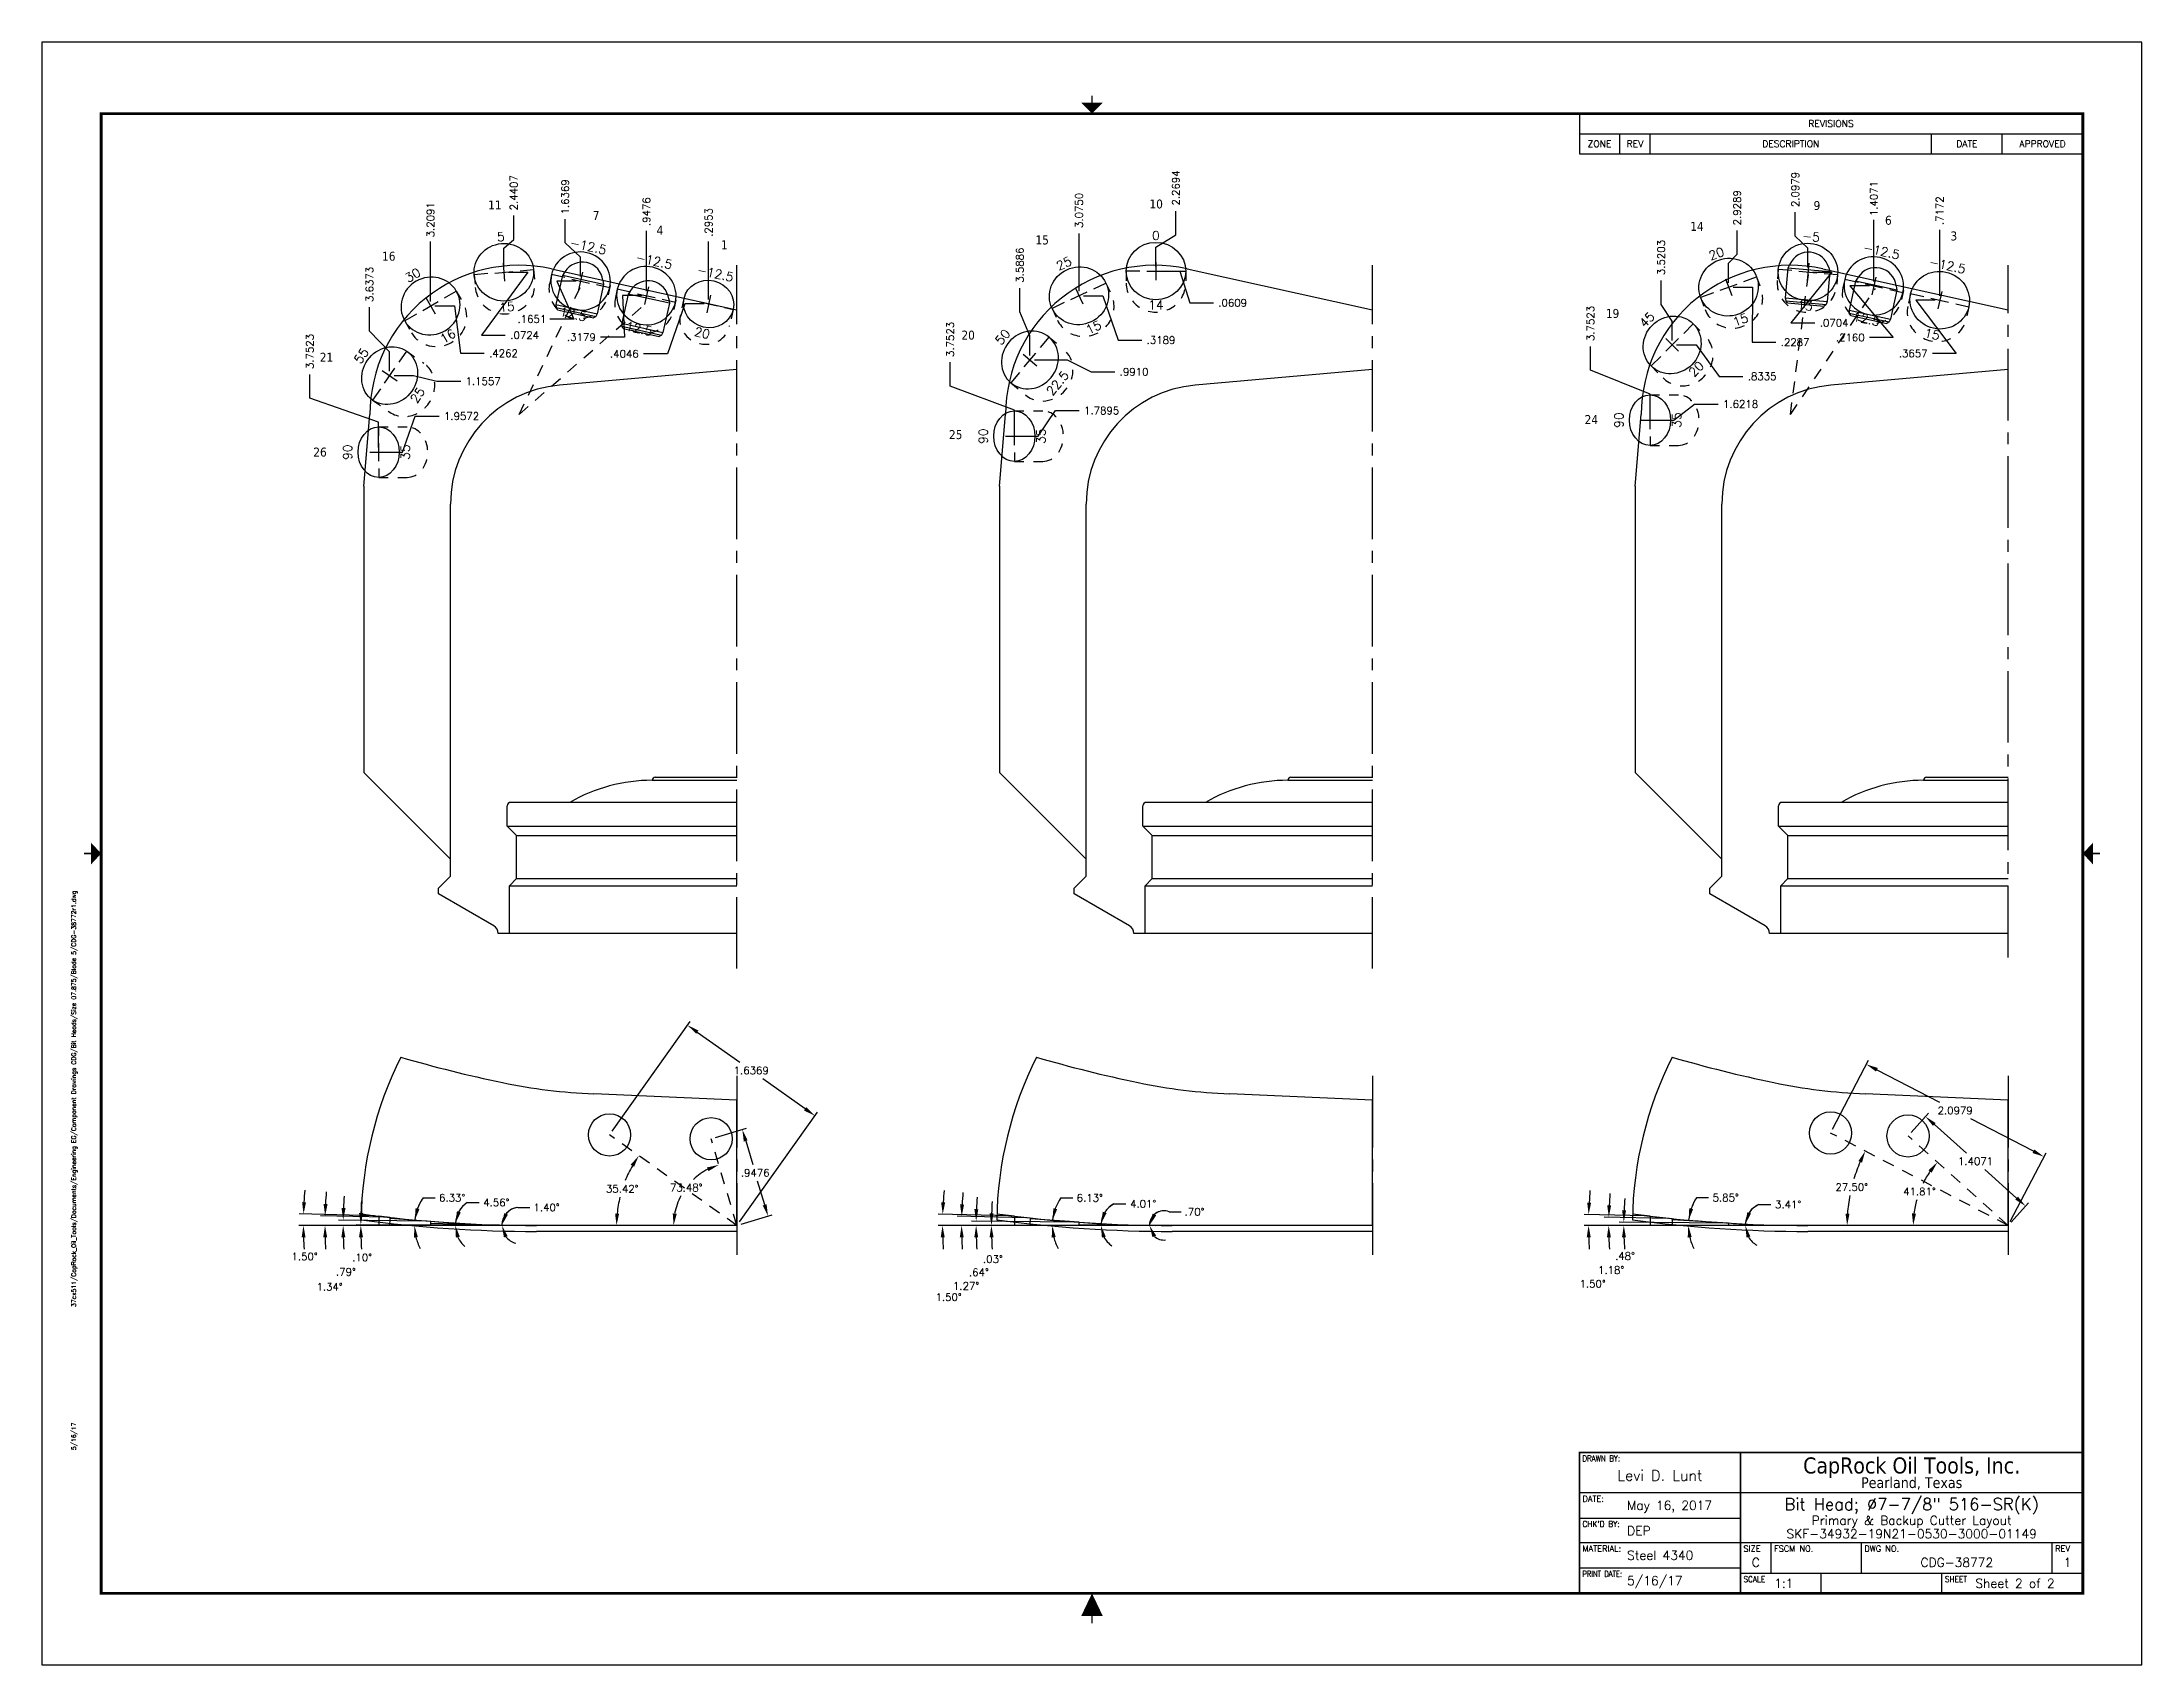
# Model space of a CAD drawing. Extents: x 86.1 to 137.7, y 40.9 to 65.7.
# Drawn here: x 86.13 to 108.13, y 40.86 to 57.86 of the extents above; entities that cross this region are included whole.
import ezdxf
from ezdxf.enums import TextEntityAlignment as Align

# ---------------------------------------------------------------- set-up
doc = ezdxf.new("R2010")
doc.units = 0
doc.header["$MEASUREMENT"] = 0
doc.header["$PDMODE"] = 3
doc.linetypes.add('CENTER2', pattern=[1.125, 0.75, -0.125, 0.125, -0.125])
doc.linetypes.add('HIDDEN2', pattern=[0.1875, 0.125, -0.0625])
doc.layers.get('0').update_dxf_attribs({"linetype": 'CONTINUOUS'})
doc.layers.get('Defpoints').update_dxf_attribs({"color": 10, "linetype": 'CONTINUOUS'})
for name, color, linetype, true_color in [('Backups', 7, 'CONTINUOUS', 0xa88f73), ('Blade_1', 30, 'CONTINUOUS', 0xff7f00), ('Blade_2', 7, 'CONTINUOUS', 0xcccc00), ('Blade_3', 7, 'CONTINUOUS', 0x00cc00)]:
    doc.layers.add(name, color=color, linetype=linetype, true_color=true_color)
for name, color, linetype in [('CLine', 5, 'CENTER2'), ('Dim', 132, 'CONTINUOUS'), ('Title Block', 7, 'CONTINUOUS')]:
    doc.layers.add(name, color=color, linetype=linetype)
doc.styles.add('Block', font='tahoma.ttf')
doc.styles.add('RomanS', font='romans')
doc.dimstyles.get("Standard").update_dxf_attribs({"dimtxt": 0.078125, "dimasz": 0.125, "dimexe": 0.046875, "dimexo": 0.046875, "dimgap": 0.046875, "dimtad": 0, "dimtih": 1, "dimtoh": 1, "dimdec": 4, "dimzin": 4, "dimdsep": 46, "dimtxsty": 'RomanS', "dimcen": 0.09375, "dimclre": 9, "dimazin": 1, "dimtfac": 1, "dimtdec": 4, "dimtofl": 0, "dimtmove": 0, "dimatfit": 1, "dimfxl": 1, "dimtolj": 1, "dimtzin": 0, "dimarcsym": 0})

msp = doc.modelspace()

# ---------------------------------------------------------------- texts
at = {"layer": 'Blade_1', "linetype": 'ByBlock', "style": 'Block'}
for s, p in [('11', (90.80782, 56.11)), ('16', (89.69688, 55.57354)), ('21', (89.04386, 54.51501)), ('26', (88.97644, 53.52167))]:
    msp.add_text(s, height=0.09375, dxfattribs=at).set_placement(p)
at = {"layer": 'Blade_1', "style": 'Block'}
for s, p in [('7', (91.90344, 55.99926)), ('4', (92.57282, 55.84575)), ('1', (93.24827, 55.69266))]:
    msp.add_text(s, height=0.09375, dxfattribs=at).set_placement(p)
at = {"layer": 'Blade_2', "style": 'Block'}
msp.add_text('10', height=0.09375, dxfattribs=at).set_placement((97.73611, 56.12053))
at = {"layer": 'Blade_2', "linetype": 'ByBlock', "style": 'Block'}
for s, p in [('15', (96.54186, 55.74384)), ('20', (95.76613, 54.74702)), ('25', (95.63583, 53.7049))]:
    msp.add_text(s, height=0.09375, dxfattribs=at).set_placement(p)
at = {"layer": 'Blade_3', "linetype": 'ByBlock', "style": 'Block'}
for s, p in [('9', (104.69339, 56.10473)), ('14', (103.40161, 55.88608)), ('19', (102.51742, 54.97419))]:
    msp.add_text(s, height=0.09375, dxfattribs=at).set_placement(p)
at = {"layer": 'Blade_3', "style": 'Block'}
for s, p in [('6', (105.44168, 55.94992)), ('3', (106.12752, 55.78544)), ('24', (102.29521, 53.86257))]:
    msp.add_text(s, height=0.09375, dxfattribs=at).set_placement(p)

# ---------------------------------------------------------------- blocks, each defined once
blk = doc.blocks.new('COT_cblock')
at = {"layer": 'Defpoints'}
for p in [(21.812, 16.812), (0.188, 0.188)]:
    blk.add_point(p, dxfattribs=at)
at = {"layer": 'Title Block'}
for p, q in [((16.107, 16.25), (16.107, 15.828)), ((16.107, 16.039), (21.38, 16.039)), ((16.528, 15.828), (16.528, 16.039)), ((16.849, 15.828), (16.849, 16.039)), ((19.794, 15.828), (19.794, 16.039)), ((20.536, 15.828), (20.536, 16.039)), ((16.107, 15.828), (21.38, 15.828)), ((17.794, 1.805), (16.107, 1.805)), ((16.107, 1.539), (17.794, 1.539)), ((16.107, 1.282), (21.38, 1.282)), ((18.115, 0.961), (18.115, 1.282)), ((19.06, 0.961), (19.06, 1.282)), ((21.059, 0.961), (21.059, 1.282)), ((16.107, 1.016), (17.794, 1.016)), ((17.794, 0.961), (21.38, 0.961)), ((18.638, 0.75), (18.638, 0.961)), ((19.903, 0.75), (19.903, 0.961))]:
    blk.add_line(p, q, dxfattribs=at)
at = {"layer": 'Title Block', "color": 8}
blk.add_lwpolyline([(0, 0), (22, 0), (22, 17), (0, 17)], close=True, dxfattribs=at)
at = {"layer": 'Title Block'}
for points, const_width in [([(11, 16.438), (11, 16.363)], 0.015), ([(0.44, 8.5), (0.515, 8.5)], 0.015), ([(21.56, 8.5), (21.485, 8.5)], 0.015), ([(16.107, 0.75), (16.107, 2.227), (21.38, 2.227)], 0.0169), ([(17.794, 0.75), (17.794, 2.227)], 0.0169), ([(17.794, 1.805), (21.38, 1.805)], 0.0169), ([(11, 0.438), (11, 0.513)], 0.015)]:
    blk.add_lwpolyline(points, dxfattribs=dict(at, const_width=const_width))
at = {"layer": 'Title Block', "const_width": 0.03}
blk.add_lwpolyline([(21.38, 16.25), (0.62, 16.25), (0.62, 0.75), (21.38, 0.75)], close=True, dxfattribs=at)
at = {"layer": 'Title Block'}
for points in [[(10.887, 16.363), (11.113, 16.363), (11, 16.25)], [(0.515, 8.387), (0.515, 8.612), (0.62, 8.5)], [(21.485, 8.387), (21.485, 8.612), (21.38, 8.5)], [(10.887, 0.513), (11.113, 0.513), (11, 0.75)]]:
    blk.add_solid(points, dxfattribs=at)
for s, height, style, p in [('REVISIONS', 0.0703, 'RomanS', (18.743, 16.145)), ('ZONE', 0.0703, 'RomanS', (16.317, 15.934)), ('REV', 0.0703, 'RomanS', (16.689, 15.934)), ('DESCRIPTION', 0.07031, 'RomanS', (18.321, 15.934)), ('DATE', 0.0703, 'RomanS', (20.165, 15.934)), ('APPROVED', 0.0703, 'RomanS', (20.958, 15.934)), ('CapRock Oil Tools, Inc.', 0.16875, 'Block', (19.587, 2.09)), ('Pearland, Texas', 0.1125, 'Block', (19.587, 1.91))]:
    blk.add_text(s, height=height, dxfattribs=dict(at, style=style)).set_placement(p, align=Align.MIDDLE_CENTER)
at = {"layer": 'Title Block', "style": 'RomanS'}
for s, width, p in [('DRAWN BY:', 0.86, (16.138, 2.195)), ("CHK'D BY:", 0.91, (16.138, 1.508)), ('PRINT DATE:', 0.78, (16.138, 0.985)), ('SCALE', 0.9, (17.825, 0.93)), ('SHEET', 0.9, (19.935, 0.93))]:
    blk.add_text(s, height=0.0625, dxfattribs=dict(at, width=width)).set_placement(p, align=Align.TOP_LEFT)
for s, p in [('DATE:', (16.138, 1.773)), ('MATERIAL:', (16.138, 1.25)), ('SIZE', (17.825, 1.25)), ('FSCM NO.', (18.146, 1.25)), ('DWG NO.', (19.091, 1.25)), ('REV', (21.091, 1.25))]:
    blk.add_text(s, height=0.0625, dxfattribs=at).set_placement(p, align=Align.TOP_LEFT)
at = {"layer": 'Title Block', "color": 3, "style": 'RomanS'}
blk.add_text('C', height=0.094, dxfattribs=at).set_placement((17.954, 1.121), align=Align.TOP_CENTER)
at = {"layer": 'Title Block', "color": 1, "style": 'RomanS', "flags": 8}
for tag, p in [('FNAME', (0.37, 3.75)), ('REVDATE', (0.37, 2.25)), ('USER', (0.37, 0.75))]:
    blk.add_attdef(tag, text='', height=0.047, rotation=90, dxfattribs=at).set_placement(p, align=Align.BOTTOM_LEFT)
at = {"layer": 'Title Block', "color": 3, "style": 'RomanS', "flags": 8}
for tag, height, p in [('DRAWN', 0.11, (16.95, 1.984)), ('TITL1', 0.125, (19.587, 1.684)), ('TITL2', 0.094, (19.587, 1.514)), ('TITL3', 0.094, (19.587, 1.374))]:
    blk.add_attdef(tag, text='', height=height, dxfattribs=at).set_placement(p, align=Align.MIDDLE_CENTER)
for tag, p in [('DDATE', (16.606, 1.672)), ('CHECK', (16.606, 1.406)), ('MATRL', (16.606, 1.149)), ('PDATE', (16.606, 0.883)), ('SCALE', (18.146, 0.855)), ('SHEET', (20.255, 0.855))]:
    blk.add_attdef(tag, text='', height=0.094, dxfattribs=at).set_placement(p, align=Align.MIDDLE_LEFT)
for tag, p in [('FSCM#', (18.587, 1.121)), ('DWG#', (20.06, 1.121)), ('REV#', (21.22, 1.121))]:
    blk.add_attdef(tag, text='', height=0.094, dxfattribs=at).set_placement(p, align=Align.TOP_CENTER)
blk = doc.blocks.new('CMark')
at = {"layer": 'CLine'}
for p, q in [((-0.094, 0), (0.094, 0)), ((0, 0.094), (0, -0.094))]:
    blk.add_line(p, q, dxfattribs=at)
blk = doc.blocks.new('1313@20')
for p, q in [((-0.17, 0), (-0.265, 0)), ((0.171, 0), (0.264, 0))]:
    blk.add_line(p, q)
at = {"color": 8, "linetype": 'HIDDEN2', "ltscale": 0.5}
blk.add_line((-0.265, 0), (-0.265, -0.178), dxfattribs=at)
at = {"color": 8, "linetype": 'HIDDEN2', "ltscale": 0.5, "flags": 128}
blk.add_lwpolyline([(0.264, 0), (0.264, -0.178)], dxfattribs=at)
blk.add_ellipse((0, 0), major_axis=(0.264, 0), ratio=0.939693)
at = {"color": 8, "linetype": 'HIDDEN2', "ltscale": 0.5}
blk.add_ellipse((0, -0.178), major_axis=(0.264, 0), ratio=0.939693, start_param=3.141593, end_param=6.283185, dxfattribs=at)
blk.add_blockref('CMark', (0, 0))
at = {"style": 'RomanS'}
blk.add_text('20', height=0.094, dxfattribs=at).set_placement((0, -0.311), align=Align.MIDDLE_CENTER)
blk.add_attdef('ANG', text='', height=0.094, dxfattribs=at).set_placement((0, 0.251), align=Align.BOTTOM_CENTER)
blk = doc.blocks.new('1613@12.5')
for p, q in [((-0.17, 0), (-0.312, 0)), ((0.171, 0), (0.312, 0))]:
    blk.add_line(p, q)
at = {"color": 8, "linetype": 'HIDDEN2', "ltscale": 0.5}
blk.add_line((-0.312, 0), (-0.312, -0.09), dxfattribs=at)
at = {"color": 8, "linetype": 'HIDDEN2', "ltscale": 0.5, "flags": 128}
blk.add_lwpolyline([(0.312, 0.022), (0.312, -0.09)], dxfattribs=at)
blk.add_ellipse((0, 0), major_axis=(-0.312, 0), ratio=0.97632, start_param=3.141593, end_param=9.424778)
at = {"color": 8, "linetype": 'HIDDEN2', "ltscale": 0.5}
blk.add_ellipse((0, -0.09), major_axis=(-0.312, 0), ratio=0.97632, start_param=0, end_param=3.141593, dxfattribs=at)
blk.add_blockref('CMark', (0, 0))
at = {"style": 'RomanS'}
blk.add_text('12.5', height=0.094, dxfattribs=at).set_placement((0, -0.355), align=Align.MIDDLE_CENTER)
blk.add_attdef('ANG', text='', height=0.094, dxfattribs=at).set_placement((0, 0.298), align=Align.BOTTOM_CENTER)
blk = doc.blocks.new('1313@35')
for p, q in [((-0.17, 0), (-0.265, 0)), ((0.171, 0), (0.264, 0))]:
    blk.add_line(p, q)
at = {"color": 8, "linetype": 'HIDDEN2', "ltscale": 0.5}
blk.add_line((-0.265, 0), (-0.265, -0.298), dxfattribs=at)
at = {"color": 8, "linetype": 'HIDDEN2', "ltscale": 0.5, "flags": 128}
blk.add_lwpolyline([(0.264, 0), (0.264, -0.298)], dxfattribs=at)
blk.add_ellipse((0, 0), major_axis=(0.264, 0), ratio=0.819152)
at = {"color": 8, "linetype": 'HIDDEN2', "ltscale": 0.5}
blk.add_ellipse((0, -0.298), major_axis=(0.264, 0), ratio=0.819152, start_param=3.141593, end_param=6.283185, dxfattribs=at)
blk.add_blockref('CMark', (0, 0))
at = {"style": 'RomanS'}
blk.add_text('35', height=0.094, dxfattribs=at).set_placement((0, -0.279), align=Align.MIDDLE_CENTER)
blk.add_attdef('ANG', text='', height=0.094, dxfattribs=at).set_placement((0, 0.251), align=Align.BOTTOM_CENTER)
blk = doc.blocks.new('1613@15')
for p, q in [((-0.17, 0), (-0.312, 0)), ((0.171, 0), (0.312, 0))]:
    blk.add_line(p, q)
at = {"color": 8, "linetype": 'HIDDEN2', "ltscale": 0.5}
blk.add_line((-0.312, 0), (-0.312, -0.135), dxfattribs=at)
at = {"color": 8, "linetype": 'HIDDEN2', "ltscale": 0.5, "flags": 128}
blk.add_lwpolyline([(0.312, 0), (0.312, -0.135)], dxfattribs=at)
blk.add_ellipse((0, 0), major_axis=(-0.312, 0), ratio=0.965926, start_param=-3.141592653589793, end_param=3.141592653589793)
at = {"color": 8, "linetype": 'HIDDEN2', "ltscale": 0.5}
blk.add_ellipse((0, -0.135), major_axis=(-0.312, 0), ratio=0.965926, start_param=0, end_param=3.141593, dxfattribs=at)
blk.add_blockref('CMark', (0, 0))
at = {"style": 'RomanS'}
blk.add_text('15', height=0.094, dxfattribs=at).set_placement((0, -0.364), align=Align.MIDDLE_CENTER)
blk.add_attdef('ANG', text='', height=0.094, dxfattribs=at).set_placement((0, 0.298), align=Align.BOTTOM_CENTER)
blk = doc.blocks.new('1613@16')
for p, q in [((-0.17, 0), (-0.312, 0)), ((0.171, 0), (0.312, 0))]:
    blk.add_line(p, q)
at = {"color": 8, "linetype": 'HIDDEN2', "ltscale": 0.5}
blk.add_line((-0.312, 0), (-0.312, -0.143), dxfattribs=at)
at = {"color": 8, "linetype": 'HIDDEN2', "ltscale": 0.5, "flags": 128}
blk.add_lwpolyline([(0.312, 0), (0.312, -0.143)], dxfattribs=at)
at = {"extrusion": (0, 0, -1)}
blk.add_ellipse((0, 0), major_axis=(-0.312, 0), ratio=0.961248, start_param=-3.141592653589793, end_param=3.141592653589793, dxfattribs=at)
at = {"color": 8, "linetype": 'HIDDEN2', "ltscale": 0.5}
blk.add_ellipse((0, -0.143), major_axis=(0.312, 0), ratio=0.953717, start_param=3.141593, end_param=6.283185, dxfattribs=at)
blk.add_blockref('CMark', (0, 0))
at = {"style": 'RomanS'}
blk.add_text('16', height=0.094, dxfattribs=at).set_placement((0, -0.364), align=Align.MIDDLE_CENTER)
blk.add_attdef('ANG', text='', height=0.094, dxfattribs=at).set_placement((0, 0.298), align=Align.BOTTOM_CENTER)
blk = doc.blocks.new('1613@25')
for p, q in [((-0.17, 0), (-0.312, 0)), ((0.171, 0), (0.312, 0))]:
    blk.add_line(p, q)
at = {"color": 8, "linetype": 'HIDDEN2', "ltscale": 0.5}
blk.add_line((-0.312, 0), (-0.312, -0.22), dxfattribs=at)
at = {"color": 8, "linetype": 'HIDDEN2', "ltscale": 0.5, "flags": 128}
blk.add_lwpolyline([(0.312, 0), (0.312, -0.22)], dxfattribs=at)
blk.add_ellipse((0, 0), major_axis=(-0.312, 0), ratio=0.906308, start_param=-3.141592653589793, end_param=3.141592653589793)
at = {"color": 8, "linetype": 'HIDDEN2', "ltscale": 0.5}
blk.add_ellipse((0, -0.22), major_axis=(-0.312, 0), ratio=0.906308, start_param=0, end_param=3.141593, dxfattribs=at)
blk.add_blockref('CMark', (0, 0))
at = {"style": 'RomanS'}
blk.add_text('25', height=0.094, dxfattribs=at).set_placement((0, -0.356), align=Align.MIDDLE_CENTER)
blk.add_attdef('ANG', text='', height=0.094, dxfattribs=at).set_placement((0, 0.287), align=Align.BOTTOM_CENTER)
blk = doc.blocks.new('1613@14')
for p, q in [((-0.17, 0), (-0.312, 0)), ((0.171, 0), (0.312, 0))]:
    blk.add_line(p, q)
at = {"color": 8, "linetype": 'HIDDEN2', "ltscale": 0.5}
blk.add_line((-0.312, 0), (-0.312, -0.126), dxfattribs=at)
at = {"color": 8, "linetype": 'HIDDEN2', "ltscale": 0.5, "flags": 128}
blk.add_lwpolyline([(0.312, 0), (0.312, -0.126)], dxfattribs=at)
blk.add_ellipse((0, 0), major_axis=(-0.312, 0), ratio=0.965926, start_param=-3.141592653589793, end_param=3.141592653589793)
at = {"color": 8, "linetype": 'HIDDEN2', "ltscale": 0.5}
blk.add_ellipse((0, -0.126), major_axis=(-0.312, 0), ratio=0.97024, start_param=0, end_param=3.141593, dxfattribs=at)
blk.add_blockref('CMark', (0, 0))
at = {"style": 'RomanS'}
blk.add_text('14', height=0.094, dxfattribs=at).set_placement((0, -0.355), align=Align.MIDDLE_CENTER)
blk.add_attdef('ANG', text='', height=0.094, dxfattribs=at).set_placement((0, 0.298), align=Align.BOTTOM_CENTER)
blk = doc.blocks.new('1613@22.5')
for p, q in [((-0.17, 0), (-0.312, 0)), ((0.171, 0), (0.312, 0))]:
    blk.add_line(p, q)
at = {"color": 8, "linetype": 'HIDDEN2', "ltscale": 0.5}
blk.add_line((-0.312, 0), (-0.312, -0.178), dxfattribs=at)
at = {"color": 8, "linetype": 'HIDDEN2', "ltscale": 0.5, "flags": 128}
blk.add_lwpolyline([(0.312, 0), (0.312, -0.178)], dxfattribs=at)
at = {"extrusion": (0, 0, -1)}
blk.add_ellipse((0, 0), major_axis=(-0.312, 0), ratio=0.92388, start_param=-3.141592653589793, end_param=3.141592653589793, dxfattribs=at)
at = {"color": 8, "linetype": 'HIDDEN2', "ltscale": 0.5}
blk.add_ellipse((0, -0.199), major_axis=(0.312, 0), ratio=0.92388, start_param=3.141593, end_param=6.283185, dxfattribs=at)
blk.add_blockref('CMark', (0, 0))
at = {"style": 'RomanS'}
blk.add_text('22.5', height=0.094, dxfattribs=at).set_placement((0, -0.377), align=Align.MIDDLE_CENTER)
blk.add_attdef('ANG', text='', height=0.094, dxfattribs=at).set_placement((0, 0.298), align=Align.BOTTOM_CENTER)
blk = doc.blocks.new('1613@13')
for p, q in [((-0.17, 0), (-0.312, 0)), ((0.171, 0), (0.312, 0))]:
    blk.add_line(p, q)
at = {"color": 8, "linetype": 'HIDDEN2', "ltscale": 0.5}
blk.add_line((-0.312, 0), (-0.312, -0.117), dxfattribs=at)
at = {"color": 8, "linetype": 'HIDDEN2', "ltscale": 0.5, "flags": 128}
blk.add_lwpolyline([(0.312, 0), (0.312, -0.117)], dxfattribs=at)
blk.add_ellipse((0, 0), major_axis=(-0.312, 0), ratio=0.965926, start_param=-3.141592653589793, end_param=3.141592653589793)
at = {"color": 8, "linetype": 'HIDDEN2', "ltscale": 0.5}
blk.add_ellipse((0, -0.117), major_axis=(-0.312, 0), ratio=0.9744, start_param=0, end_param=3.141593, dxfattribs=at)
blk.add_blockref('CMark', (0, 0))
at = {"style": 'RomanS'}
blk.add_text('13', height=0.094, dxfattribs=at).set_placement((0, -0.352), align=Align.MIDDLE_CENTER)
blk.add_attdef('ANG', text='', height=0.094, dxfattribs=at).set_placement((0, 0.298), align=Align.BOTTOM_CENTER)
blk = doc.blocks.new('1613@20')
for p, q in [((-0.17, 0), (-0.312, 0)), ((0.171, 0), (0.312, 0))]:
    blk.add_line(p, q)
at = {"color": 8, "linetype": 'HIDDEN2', "ltscale": 0.5}
blk.add_line((-0.312, 0), (-0.312, -0.178), dxfattribs=at)
at = {"color": 8, "linetype": 'HIDDEN2', "ltscale": 0.5, "flags": 128}
blk.add_lwpolyline([(0.312, 0), (0.312, -0.178)], dxfattribs=at)
blk.add_ellipse((0, 0), major_axis=(-0.312, 0), ratio=0.939693, start_param=-3.141592653589793, end_param=3.141592653589793)
at = {"color": 8, "linetype": 'HIDDEN2', "ltscale": 0.5}
blk.add_ellipse((0, -0.178), major_axis=(-0.312, 0), ratio=0.939693, start_param=0, end_param=3.141593, dxfattribs=at)
blk.add_blockref('CMark', (0, 0))
at = {"style": 'RomanS'}
blk.add_text('20', height=0.094, dxfattribs=at).set_placement((0, -0.356), align=Align.MIDDLE_CENTER)
blk.add_attdef('ANG', text='', height=0.094, dxfattribs=at).set_placement((0, 0.298), align=Align.BOTTOM_CENTER)
blk = doc.blocks.new('*D48')
at = {"layer": 'Defpoints', "color": 0, "linetype": 'ByBlock', "transparency": 16777216}
for p in [(102.605, 45.468), (103.212, 45.527), (103.803, 45.492), (103.978, 45.472), (104.632, 45.468)]:
    blk.add_point(p, dxfattribs=at)
at = {"layer": 'Dim', "color": 0, "linetype": 'ByBlock', "lineweight": -2, "transparency": 16777216}
blk.add_line((104.122, 45.687), (104.247, 45.687), dxfattribs=at)
at = {"layer": 'Dim', "color": 9, "linetype": 'ByBlock', "lineweight": -2, "transparency": 16777216}
blk.add_line((103.85, 45.489), (104.025, 45.479), dxfattribs=at)
at = {"layer": 'Dim', "color": 0, "linetype": 'ByBlock', "lineweight": -2, "transparency": 16777216}
for start, end in [(113.6189, 176.5908), (116.0388, 146.3148), (210.276, 240.552)]:
    blk.add_arc((104.217, 45.468), 0.239, start, end, dxfattribs=at)
at = {"layer": 'Dim', "color": 0, "linetype": 'ByBlock', "transparency": 16777216}
for points in [[(104.038, 45.594), (103.999, 45.607), (103.979, 45.482)], [(103.991, 45.341), (104.031, 45.352), (103.978, 45.468)]]:
    blk.add_solid(points, dxfattribs=at)
at = {"layer": 'Dim', "color": 0, "linetype": 'ByBlock', "transparency": 16777216, "insert": (104.427, 45.687), "char_height": 0.0781, "attachment_point": 5, "style": 'RomanS'}
blk.add_mtext('\\A1;3.41°', dxfattribs=at)
blk = doc.blocks.new('*D49')
at = {"layer": 'Defpoints', "color": 0, "linetype": 'ByBlock', "transparency": 16777216}
for p in [(102.981, 45.564), (103.213, 45.54), (102.605, 45.468), (103.382, 45.486), (104.632, 45.468)]:
    blk.add_point(p, dxfattribs=at)
at = {"layer": 'Dim', "color": 0, "linetype": 'ByBlock', "lineweight": -2, "transparency": 16777216}
blk.add_line((103.467, 45.759), (103.592, 45.759), dxfattribs=at)
at = {"layer": 'Dim', "color": 9, "linetype": 'ByBlock', "lineweight": -2, "transparency": 16777216}
blk.add_line((103.259, 45.535), (103.431, 45.518), dxfattribs=at)
at = {"layer": 'Dim', "color": 0, "linetype": 'ByBlock', "lineweight": -2, "transparency": 16777216}
for start, end in [(147.3418, 174.1541), (147.5259, 160.84), (193.3141, 206.6282)]:
    blk.add_arc((103.921, 45.468), 0.539, start, end, dxfattribs=at)
at = {"layer": 'Dim', "color": 0, "linetype": 'ByBlock', "transparency": 16777216}
for points in [[(103.432, 45.64), (103.391, 45.649), (103.384, 45.522)], [(103.375, 45.341), (103.417, 45.346), (103.381, 45.468)]]:
    blk.add_solid(points, dxfattribs=at)
at = {"layer": 'Dim', "color": 0, "linetype": 'ByBlock', "transparency": 16777216, "insert": (103.773, 45.759), "char_height": 0.0781, "attachment_point": 5, "style": 'RomanS'}
blk.add_mtext('\\A1;5.85°', dxfattribs=at)
blk = doc.blocks.new('*D50')
at = {"layer": 'Defpoints', "color": 0, "linetype": 'ByBlock', "transparency": 16777216}
for p in [(95.945, 45.468), (96.998, 45.478), (97.736, 45.468), (97.803, 45.469), (97.973, 45.468)]:
    blk.add_point(p, dxfattribs=at)
at = {"layer": 'Dim', "color": 0, "linetype": 'ByBlock', "lineweight": -2, "transparency": 16777216}
blk.add_line((97.942, 45.61), (98.067, 45.61), dxfattribs=at)
for start, end in [(69.3494, 179.3036), (82.6196, 130.9616), (228.342, 276.684)]:
    blk.add_arc((97.888, 45.468), 0.153, start, end, dxfattribs=at)
at = {"layer": 'Dim', "color": 0, "linetype": 'ByBlock', "transparency": 16777216}
for points in [[(97.807, 45.574), (97.769, 45.592), (97.736, 45.469)], [(97.768, 45.345), (97.806, 45.362), (97.736, 45.468)]]:
    blk.add_solid(points, dxfattribs=at)
at = {"layer": 'Dim', "color": 0, "linetype": 'ByBlock', "transparency": 16777216, "insert": (98.209, 45.61), "char_height": 0.0781, "attachment_point": 5, "style": 'RomanS'}
blk.add_mtext('\\A1;.70°', dxfattribs=at)
blk = doc.blocks.new('*D51')
at = {"layer": 'Defpoints', "color": 0, "linetype": 'ByBlock', "transparency": 16777216}
for p in [(95.945, 45.468), (96.485, 45.538), (96.998, 45.502), (97.228, 45.474), (97.973, 45.468)]:
    blk.add_point(p, dxfattribs=at)
at = {"layer": 'Dim', "color": 0, "linetype": 'ByBlock', "lineweight": -2, "transparency": 16777216}
blk.add_line((97.365, 45.695), (97.49, 45.695), dxfattribs=at)
at = {"layer": 'Dim', "color": 9, "linetype": 'ByBlock', "lineweight": -2, "transparency": 16777216}
blk.add_line((97.045, 45.498), (97.275, 45.482), dxfattribs=at)
at = {"layer": 'Dim', "color": 0, "linetype": 'ByBlock', "lineweight": -2, "transparency": 16777216}
for start, end in [(117.8791, 175.9893), (119.7759, 147.8826), (208.1067, 236.2134)]:
    blk.add_arc((97.485, 45.468), 0.257, start, end, dxfattribs=at)
at = {"layer": 'Dim', "color": 0, "linetype": 'ByBlock', "transparency": 16777216}
for points in [[(97.287, 45.598), (97.247, 45.611), (97.228, 45.486)], [(97.238, 45.341), (97.278, 45.351), (97.227, 45.468)]]:
    blk.add_solid(points, dxfattribs=at)
at = {"layer": 'Dim', "color": 0, "linetype": 'ByBlock', "transparency": 16777216, "insert": (97.67, 45.695), "char_height": 0.0781, "attachment_point": 5, "style": 'RomanS'}
blk.add_mtext('\\A1;4.01°', dxfattribs=at)
blk = doc.blocks.new('*D52')
at = {"layer": 'Defpoints', "color": 0, "linetype": 'ByBlock', "transparency": 16777216}
for p in [(96.322, 45.565), (96.485, 45.547), (95.945, 45.468), (96.718, 45.486), (97.973, 45.468)]:
    blk.add_point(p, dxfattribs=at)
at = {"layer": 'Dim', "color": 9, "linetype": 'ByBlock', "lineweight": -2, "transparency": 16777216}
blk.add_line((96.532, 45.542), (96.767, 45.517), dxfattribs=at)
at = {"layer": 'Dim', "color": 0, "linetype": 'ByBlock', "lineweight": -2, "transparency": 16777216}
blk.add_line((96.807, 45.756), (96.932, 45.756), dxfattribs=at)
for start, end in [(145.4508, 173.8723), (145.6702, 159.7712), (194.1011, 208.2021)]:
    blk.add_arc((97.227, 45.468), 0.509, start, end, dxfattribs=at)
at = {"layer": 'Dim', "color": 0, "linetype": 'ByBlock', "transparency": 16777216}
for points in [[(96.769, 45.639), (96.729, 45.648), (96.721, 45.522)], [(96.712, 45.341), (96.754, 45.346), (96.718, 45.468)]]:
    blk.add_solid(points, dxfattribs=at)
at = {"layer": 'Dim', "color": 0, "linetype": 'ByBlock', "transparency": 16777216, "insert": (97.111, 45.756), "char_height": 0.0781, "attachment_point": 5, "style": 'RomanS'}
blk.add_mtext('\\A1;6.13°', dxfattribs=at)
blk = doc.blocks.new('*D53')
at = {"layer": 'Defpoints', "color": 0, "linetype": 'ByBlock', "transparency": 16777216}
for p in [(89.286, 45.468), (90.204, 45.491), (90.952, 45.469), (90.973, 45.472), (91.313, 45.468)]:
    blk.add_point(p, dxfattribs=at)
at = {"layer": 'Dim', "color": 0, "linetype": 'ByBlock', "lineweight": -2, "transparency": 16777216}
blk.add_line((91.12, 45.657), (91.245, 45.657), dxfattribs=at)
for start, end in [(96.9892, 178.5991), (102.3143, 140.4567), (218.1424, 256.2849)]:
    blk.add_arc((91.143, 45.468), 0.191, start, end, dxfattribs=at)
at = {"layer": 'Dim', "color": 0, "linetype": 'ByBlock', "transparency": 16777216}
for points in [[(91.015, 45.582), (90.976, 45.597), (90.952, 45.472)], [(90.973, 45.343), (91.012, 45.356), (90.952, 45.468)]]:
    blk.add_solid(points, dxfattribs=at)
at = {"layer": 'Dim', "color": 0, "linetype": 'ByBlock', "transparency": 16777216, "insert": (91.42, 45.657), "char_height": 0.0781, "attachment_point": 5, "style": 'RomanS'}
blk.add_mtext('\\A1;1.40°', dxfattribs=at)
blk = doc.blocks.new('*D54')
at = {"layer": 'Defpoints', "color": 0, "linetype": 'ByBlock', "transparency": 16777216}
for p in [(89.777, 45.546), (89.286, 45.468), (90.205, 45.512), (90.464, 45.475), (91.313, 45.468)]:
    blk.add_point(p, dxfattribs=at)
at = {"layer": 'Dim', "color": 0, "linetype": 'ByBlock', "lineweight": -2, "transparency": 16777216}
blk.add_line((90.589, 45.708), (90.714, 45.708), dxfattribs=at)
at = {"layer": 'Dim', "color": 9, "linetype": 'ByBlock', "lineweight": -2, "transparency": 16777216}
blk.add_line((90.251, 45.508), (90.512, 45.487), dxfattribs=at)
at = {"layer": 'Dim', "color": 0, "linetype": 'ByBlock', "lineweight": -2, "transparency": 16777216}
for start, end in [(125.1801, 175.437), (126.4026, 150.9198), (204.5172, 229.0345)]:
    blk.add_arc((90.758, 45.468), 0.294, start, end, dxfattribs=at)
at = {"layer": 'Dim', "color": 0, "linetype": 'ByBlock', "transparency": 16777216}
for points in [[(90.521, 45.605), (90.481, 45.617), (90.465, 45.491)], [(90.47, 45.341), (90.511, 45.35), (90.464, 45.468)]]:
    blk.add_solid(points, dxfattribs=at)
at = {"layer": 'Dim', "color": 0, "linetype": 'ByBlock', "transparency": 16777216, "insert": (90.894, 45.708), "char_height": 0.0781, "attachment_point": 5, "style": 'RomanS'}
blk.add_mtext('\\A1;4.56°', dxfattribs=at)
blk = doc.blocks.new('*D55')
at = {"layer": 'Defpoints', "color": 0, "linetype": 'ByBlock', "transparency": 16777216}
for p in [(89.662, 45.565), (89.777, 45.553), (89.286, 45.468), (90.037, 45.486), (91.313, 45.468)]:
    blk.add_point(p, dxfattribs=at)
at = {"layer": 'Dim', "color": 9, "linetype": 'ByBlock', "lineweight": -2, "transparency": 16777216}
blk.add_line((89.824, 45.547), (90.086, 45.518), dxfattribs=at)
at = {"layer": 'Dim', "color": 0, "linetype": 'ByBlock', "lineweight": -2, "transparency": 16777216}
blk.add_line((90.127, 45.757), (90.252, 45.757), dxfattribs=at)
for start, end in [(145.1119, 173.6714), (145.3345, 159.5029), (194.1685, 208.3369)]:
    blk.add_arc((90.543, 45.468), 0.507, start, end, dxfattribs=at)
at = {"layer": 'Dim', "color": 0, "linetype": 'ByBlock', "transparency": 16777216}
for points in [[(90.089, 45.64), (90.048, 45.65), (90.039, 45.523)], [(90.031, 45.341), (90.072, 45.346), (90.036, 45.468)]]:
    blk.add_solid(points, dxfattribs=at)
at = {"layer": 'Dim', "color": 0, "linetype": 'ByBlock', "transparency": 16777216, "insert": (90.431, 45.757), "char_height": 0.0781, "attachment_point": 5, "style": 'RomanS'}
blk.add_mtext('\\A1;6.33°', dxfattribs=at)
blk = doc.blocks.new('*D64')
at = {"layer": 'Defpoints', "color": 0, "linetype": 'ByBlock', "transparency": 16777216}
for p in [(102.705, 45.49), (103.803, 45.492), (103.803, 45.468), (106.732, 45.468)]:
    blk.add_point(p, dxfattribs=at)
at = {"layer": 'Dim', "color": 9, "linetype": 'ByBlock', "lineweight": -2, "transparency": 16777216}
for p, q in [((103.757, 45.493), (102.658, 45.502)), ((103.756, 45.468), (102.658, 45.468))]:
    blk.add_line(p, q, dxfattribs=at)
at = {"layer": 'Dim', "color": 0, "linetype": 'ByBlock', "lineweight": -2, "transparency": 16777216}
for start, end in [(175.9605, 177.739), (181.7785, 183.5569)]:
    blk.add_arc((106.732, 45.468), 4.027, start, end, dxfattribs=at)
at = {"layer": 'Dim', "color": 0, "linetype": 'ByBlock', "transparency": 16777216}
for points in [[(102.729, 45.626), (102.687, 45.627), (102.705, 45.502)], [(102.686, 45.342), (102.728, 45.343), (102.705, 45.468)]]:
    blk.add_solid(points, dxfattribs=at)
at = {"layer": 'Dim', "color": 0, "linetype": 'ByBlock', "transparency": 16777216, "insert": (102.718, 45.148), "char_height": 0.0781, "attachment_point": 5, "style": 'RomanS'}
blk.add_mtext('\\A1;.48°', dxfattribs=at)
blk = doc.blocks.new('*D65')
at = {"layer": 'Defpoints', "color": 0, "linetype": 'ByBlock', "transparency": 16777216}
for p in [(103.213, 45.54), (102.548, 45.525), (103.212, 45.468), (106.732, 45.468)]:
    blk.add_point(p, dxfattribs=at)
at = {"layer": 'Dim', "color": 9, "linetype": 'ByBlock', "lineweight": -2, "transparency": 16777216}
for p, q in [((103.166, 45.541), (102.501, 45.555)), ((103.165, 45.468), (102.5, 45.468))]:
    blk.add_line(p, q, dxfattribs=at)
at = {"layer": 'Dim', "color": 0, "linetype": 'ByBlock', "lineweight": -2, "transparency": 16777216}
for start, end in [(175.3975, 177.1088), (181.7114, 183.4227)]:
    blk.add_arc((106.732, 45.468), 4.185, start, end, dxfattribs=at)
at = {"layer": 'Dim', "color": 0, "linetype": 'ByBlock', "transparency": 16777216}
for points in [[(102.573, 45.678), (102.532, 45.679), (102.548, 45.554)], [(102.528, 45.342), (102.57, 45.343), (102.547, 45.468)]]:
    blk.add_solid(points, dxfattribs=at)
at = {"layer": 'Dim', "color": 0, "linetype": 'ByBlock', "transparency": 16777216, "insert": (102.573, 45.001), "char_height": 0.0781, "attachment_point": 5, "style": 'RomanS'}
blk.add_mtext('\\A1;1.18°', dxfattribs=at)
blk = doc.blocks.new('*D66')
at = {"layer": 'Defpoints', "color": 0, "linetype": 'ByBlock', "transparency": 16777216}
for p in [(102.337, 45.544), (102.981, 45.566), (102.98, 45.468), (106.732, 45.468)]:
    blk.add_point(p, dxfattribs=at)
at = {"layer": 'Dim', "color": 9, "linetype": 'ByBlock', "lineweight": -2, "transparency": 16777216}
for p, q in [((102.934, 45.567), (102.291, 45.584)), ((102.933, 45.468), (102.289, 45.468))]:
    blk.add_line(p, q, dxfattribs=at)
at = {"layer": 'Dim', "color": 0, "linetype": 'ByBlock', "lineweight": -2, "transparency": 16777216}
for start, end in [(175.2431, 176.8723), (181.6291, 183.2583)]:
    blk.add_arc((106.732, 45.468), 4.396, start, end, dxfattribs=at)
at = {"layer": 'Dim', "color": 0, "linetype": 'ByBlock', "transparency": 16777216}
for points in [[(102.363, 45.707), (102.322, 45.708), (102.337, 45.583)], [(102.317, 45.342), (102.359, 45.343), (102.336, 45.468)]]:
    blk.add_solid(points, dxfattribs=at)
at = {"layer": 'Dim', "color": 0, "linetype": 'ByBlock', "transparency": 16777216, "insert": (102.379, 44.856), "char_height": 0.0781, "attachment_point": 5, "style": 'RomanS'}
blk.add_mtext('\\A1;1.50°', dxfattribs=at)
blk = doc.blocks.new('*D67')
at = {"layer": 'Defpoints', "color": 0, "linetype": 'ByBlock', "transparency": 16777216}
for p in [(96.08, 45.469), (97.803, 45.469), (97.803, 45.468), (100.073, 45.468)]:
    blk.add_point(p, dxfattribs=at)
at = {"layer": 'Dim', "color": 9, "linetype": 'ByBlock', "lineweight": -2, "transparency": 16777216}
for p, q in [((97.757, 45.469), (96.033, 45.469)), ((97.757, 45.468), (96.033, 45.468))]:
    blk.add_line(p, q, dxfattribs=at)
at = {"layer": 'Dim', "color": 0, "linetype": 'ByBlock', "lineweight": -2, "transparency": 16777216}
for start, end in [(176.3865, 178.1802), (181.7938, 183.5875)]:
    blk.add_arc((100.073, 45.468), 3.993, start, end, dxfattribs=at)
at = {"layer": 'Dim', "color": 0, "linetype": 'ByBlock', "transparency": 16777216}
for points in [[(96.103, 45.594), (96.061, 45.595), (96.08, 45.469)], [(96.061, 45.342), (96.103, 45.343), (96.08, 45.468)]]:
    blk.add_solid(points, dxfattribs=at)
at = {"layer": 'Dim', "color": 0, "linetype": 'ByBlock', "transparency": 16777216, "insert": (96.096, 45.115), "char_height": 0.0781, "attachment_point": 5, "style": 'RomanS'}
blk.add_mtext('\\A1;.03°', dxfattribs=at)
blk = doc.blocks.new('*D68')
at = {"layer": 'Defpoints', "color": 0, "linetype": 'ByBlock', "transparency": 16777216}
for p in [(95.92, 45.498), (96.998, 45.502), (96.998, 45.468), (100.073, 45.468)]:
    blk.add_point(p, dxfattribs=at)
at = {"layer": 'Dim', "color": 9, "linetype": 'ByBlock', "lineweight": -2, "transparency": 16777216}
for p, q in [((96.951, 45.502), (95.873, 45.514)), ((96.951, 45.468), (95.873, 45.468))]:
    blk.add_line(p, q, dxfattribs=at)
at = {"layer": 'Dim', "color": 0, "linetype": 'ByBlock', "lineweight": -2, "transparency": 16777216}
for start, end in [(175.9151, 177.6395), (181.7245, 183.4489)]:
    blk.add_arc((100.073, 45.468), 4.153, start, end, dxfattribs=at)
at = {"layer": 'Dim', "color": 0, "linetype": 'ByBlock', "transparency": 16777216}
for points in [[(95.944, 45.638), (95.902, 45.639), (95.92, 45.514)], [(95.901, 45.342), (95.942, 45.343), (95.92, 45.468)]]:
    blk.add_solid(points, dxfattribs=at)
at = {"layer": 'Dim', "color": 0, "linetype": 'ByBlock', "transparency": 16777216, "insert": (95.949, 44.977), "char_height": 0.0781, "attachment_point": 5, "style": 'RomanS'}
blk.add_mtext('\\A1;.64°', dxfattribs=at)
blk = doc.blocks.new('*D69')
at = {"layer": 'Defpoints', "color": 0, "linetype": 'ByBlock', "transparency": 16777216}
for p in [(96.485, 45.547), (95.768, 45.531), (96.484, 45.468), (100.073, 45.468)]:
    blk.add_point(p, dxfattribs=at)
at = {"layer": 'Dim', "color": 9, "linetype": 'ByBlock', "lineweight": -2, "transparency": 16777216}
for p, q in [((96.438, 45.548), (95.722, 45.564)), ((96.437, 45.468), (95.721, 45.468))]:
    blk.add_line(p, q, dxfattribs=at)
at = {"layer": 'Dim', "color": 0, "linetype": 'ByBlock', "lineweight": -2, "transparency": 16777216}
for start, end in [(175.4013, 177.0649), (181.6636, 183.3272)]:
    blk.add_arc((100.073, 45.468), 4.305, start, end, dxfattribs=at)
at = {"layer": 'Dim', "color": 0, "linetype": 'ByBlock', "transparency": 16777216}
for points in [[(95.794, 45.687), (95.752, 45.689), (95.769, 45.563)], [(95.749, 45.342), (95.79, 45.343), (95.768, 45.468)]]:
    blk.add_solid(points, dxfattribs=at)
at = {"layer": 'Dim', "color": 0, "linetype": 'ByBlock', "transparency": 16777216, "insert": (95.815, 44.834), "char_height": 0.0781, "attachment_point": 5, "style": 'RomanS'}
blk.add_mtext('\\A1;1.27°', dxfattribs=at)
blk = doc.blocks.new('*D70')
at = {"layer": 'Defpoints', "color": 0, "linetype": 'ByBlock', "transparency": 16777216}
for p in [(95.569, 45.546), (96.322, 45.566), (96.321, 45.468), (100.073, 45.468)]:
    blk.add_point(p, dxfattribs=at)
at = {"layer": 'Dim', "color": 9, "linetype": 'ByBlock', "lineweight": -2, "transparency": 16777216}
for p, q in [((96.275, 45.567), (95.523, 45.587)), ((96.274, 45.468), (95.522, 45.468))]:
    blk.add_line(p, q, dxfattribs=at)
at = {"layer": 'Dim', "color": 0, "linetype": 'ByBlock', "lineweight": -2, "transparency": 16777216}
for start, end in [(175.3214, 176.9114), (181.59, 183.18)]:
    blk.add_arc((100.073, 45.468), 4.504, start, end, dxfattribs=at)
at = {"layer": 'Dim', "color": 0, "linetype": 'ByBlock', "transparency": 16777216}
for points in [[(95.596, 45.709), (95.554, 45.711), (95.57, 45.585)], [(95.549, 45.342), (95.591, 45.343), (95.568, 45.468)]]:
    blk.add_solid(points, dxfattribs=at)
at = {"layer": 'Dim', "color": 0, "linetype": 'ByBlock', "transparency": 16777216, "insert": (95.632, 44.716), "char_height": 0.0781, "attachment_point": 5, "style": 'RomanS'}
blk.add_mtext('\\A1;1.50°', dxfattribs=at)
blk = doc.blocks.new('*D71')
at = {"layer": 'Defpoints', "color": 0, "linetype": 'ByBlock', "transparency": 16777216}
for p in [(89.474, 45.472), (90.973, 45.472), (90.973, 45.468), (93.413, 45.468)]:
    blk.add_point(p, dxfattribs=at)
at = {"layer": 'Dim', "color": 9, "linetype": 'ByBlock', "lineweight": -2, "transparency": 16777216}
for p, q in [((90.926, 45.472), (89.427, 45.474)), ((90.926, 45.468), (89.427, 45.468))]:
    blk.add_line(p, q, dxfattribs=at)
at = {"layer": 'Dim', "color": 0, "linetype": 'ByBlock', "lineweight": -2, "transparency": 16777216}
for start, end in [(176.2661, 178.0842), (181.818, 183.6361)]:
    blk.add_arc((93.413, 45.468), 3.94, start, end, dxfattribs=at)
at = {"layer": 'Dim', "color": 0, "linetype": 'ByBlock', "transparency": 16777216}
for points in [[(89.497, 45.599), (89.455, 45.6), (89.474, 45.474)], [(89.455, 45.342), (89.497, 45.343), (89.474, 45.468)]]:
    blk.add_solid(points, dxfattribs=at)
at = {"layer": 'Dim', "color": 0, "linetype": 'ByBlock', "transparency": 16777216, "insert": (89.488, 45.133), "char_height": 0.0781, "attachment_point": 5, "style": 'RomanS'}
blk.add_mtext('\\A1;.10°', dxfattribs=at)
blk = doc.blocks.new('*D72')
at = {"layer": 'Defpoints', "color": 0, "linetype": 'ByBlock', "transparency": 16777216}
for p in [(89.289, 45.505), (90.204, 45.468), (90.205, 45.512), (93.413, 45.468)]:
    blk.add_point(p, dxfattribs=at)
at = {"layer": 'Dim', "color": 9, "linetype": 'ByBlock', "lineweight": -2, "transparency": 16777216}
for p, q in [((90.158, 45.512), (89.242, 45.525)), ((90.158, 45.468), (89.242, 45.468))]:
    blk.add_line(p, q, dxfattribs=at)
at = {"layer": 'Dim', "color": 0, "linetype": 'ByBlock', "lineweight": -2, "transparency": 16777216}
for start, end in [(175.7384, 177.4748), (181.7365, 183.4729)]:
    blk.add_arc((93.413, 45.468), 4.125, start, end, dxfattribs=at)
at = {"layer": 'Dim', "color": 0, "linetype": 'ByBlock', "transparency": 16777216}
for points in [[(89.314, 45.649), (89.272, 45.65), (89.289, 45.524)], [(89.27, 45.342), (89.312, 45.343), (89.289, 45.468)]]:
    blk.add_solid(points, dxfattribs=at)
at = {"layer": 'Dim', "color": 0, "linetype": 'ByBlock', "transparency": 16777216, "insert": (89.318, 44.981), "char_height": 0.0781, "attachment_point": 5, "style": 'RomanS'}
blk.add_mtext('\\A1;.79°', dxfattribs=at)
blk = doc.blocks.new('*D73')
at = {"layer": 'Defpoints', "color": 0, "linetype": 'ByBlock', "transparency": 16777216}
for p in [(89.777, 45.553), (89.099, 45.535), (89.776, 45.468), (93.413, 45.468)]:
    blk.add_point(p, dxfattribs=at)
at = {"layer": 'Dim', "color": 9, "linetype": 'ByBlock', "lineweight": -2, "transparency": 16777216}
for p, q in [((89.73, 45.554), (89.053, 45.569)), ((89.729, 45.468), (89.052, 45.468))]:
    blk.add_line(p, q, dxfattribs=at)
at = {"layer": 'Dim', "color": 0, "linetype": 'ByBlock', "lineweight": -2, "transparency": 16777216}
for start, end in [(175.342, 177.002), (181.66, 183.32)]:
    blk.add_arc((93.413, 45.468), 4.315, start, end, dxfattribs=at)
at = {"layer": 'Dim', "color": 0, "linetype": 'ByBlock', "transparency": 16777216}
for points in [[(89.126, 45.692), (89.084, 45.694), (89.1, 45.568)], [(89.08, 45.342), (89.122, 45.343), (89.099, 45.468)]]:
    blk.add_solid(points, dxfattribs=at)
at = {"layer": 'Dim', "color": 0, "linetype": 'ByBlock', "transparency": 16777216, "insert": (89.147, 44.824), "char_height": 0.0781, "attachment_point": 5, "style": 'RomanS'}
blk.add_mtext('\\A1;1.34°', dxfattribs=at)
blk = doc.blocks.new('*D74')
at = {"layer": 'Defpoints', "color": 0, "linetype": 'ByBlock', "transparency": 16777216}
for p in [(88.874, 45.547), (89.663, 45.566), (89.661, 45.468), (93.413, 45.468)]:
    blk.add_point(p, dxfattribs=at)
at = {"layer": 'Dim', "color": 9, "linetype": 'ByBlock', "lineweight": -2, "transparency": 16777216}
for p, q in [((89.616, 45.567), (88.828, 45.588)), ((89.614, 45.468), (88.826, 45.468))]:
    blk.add_line(p, q, dxfattribs=at)
at = {"layer": 'Dim', "color": 0, "linetype": 'ByBlock', "lineweight": -2, "transparency": 16777216}
for start, end in [(175.3467, 176.9241), (181.5773, 183.1547)]:
    blk.add_arc((93.413, 45.468), 4.541, start, end, dxfattribs=at)
at = {"layer": 'Dim', "color": 0, "linetype": 'ByBlock', "transparency": 16777216}
for points in [[(88.9, 45.71), (88.859, 45.712), (88.874, 45.586)], [(88.854, 45.342), (88.895, 45.343), (88.873, 45.468)]]:
    blk.add_solid(points, dxfattribs=at)
at = {"layer": 'Dim', "color": 0, "linetype": 'ByBlock', "transparency": 16777216, "insert": (88.885, 45.142), "char_height": 0.0781, "attachment_point": 5, "style": 'RomanS'}
blk.add_mtext('\\A1;1.50°', dxfattribs=at)
blk = doc.blocks.new('*D75')
at = {"layer": 'Defpoints', "color": 0, "linetype": 'ByBlock', "transparency": 16777216}
for p in [(93.118, 55.773), (93.413, 55.525), (93.118, 55.12)]:
    blk.add_point(p, dxfattribs=at)
at = {"layer": 'Dim', "color": 9, "linetype": 'ByBlock', "lineweight": -2, "transparency": 16777216}
blk.add_line((93.118, 55.167), (93.118, 55.773), dxfattribs=at)
at = {"layer": 'Dim', "color": 0, "linetype": 'ByBlock', "transparency": 16777216, "insert": (93.118, 55.974), "char_height": 0.0781, "attachment_point": 5, "rotation": 90, "style": 'RomanS'}
blk.add_mtext('\\A1;.2953', dxfattribs=at)
blk = doc.blocks.new('*D76')
at = {"layer": 'Defpoints', "color": 0, "linetype": 'ByBlock', "transparency": 16777216}
for p in [(92.466, 55.886), (93.413, 55.525), (92.466, 55.207)]:
    blk.add_point(p, dxfattribs=at)
at = {"layer": 'Dim', "color": 9, "linetype": 'ByBlock', "lineweight": -2, "transparency": 16777216}
blk.add_line((92.466, 55.254), (92.466, 55.886), dxfattribs=at)
at = {"layer": 'Dim', "color": 0, "linetype": 'ByBlock', "transparency": 16777216, "insert": (92.466, 56.087), "char_height": 0.0781, "attachment_point": 5, "rotation": 90, "style": 'RomanS'}
blk.add_mtext('\\A1;.9476', dxfattribs=at)
blk = doc.blocks.new('*D77')
at = {"layer": 'Defpoints', "color": 0, "linetype": 'ByBlock', "transparency": 16777216}
for p in [(91.615, 56.009), (93.413, 55.525), (91.777, 55.36)]:
    blk.add_point(p, dxfattribs=at)
at = {"layer": 'Dim', "color": 9, "linetype": 'ByBlock', "lineweight": -2, "transparency": 16777216}
for p, q in [((91.615, 55.759), (91.615, 56.009)), ((91.777, 55.61), (91.615, 55.759)), ((91.777, 55.407), (91.777, 55.61))]:
    blk.add_line(p, q, dxfattribs=at)
at = {"layer": 'Dim', "color": 0, "linetype": 'ByBlock', "transparency": 16777216, "insert": (91.615, 56.242), "char_height": 0.0781, "attachment_point": 5, "rotation": 90, "style": 'RomanS'}
blk.add_mtext('\\A1;1.6369', dxfattribs=at)
blk = doc.blocks.new('*D78')
at = {"layer": 'Defpoints', "color": 0, "linetype": 'ByBlock', "transparency": 16777216}
for p in [(91.076, 56.045), (90.973, 55.453), (93.413, 55.525)]:
    blk.add_point(p, dxfattribs=at)
at = {"layer": 'Dim', "color": 9, "linetype": 'ByBlock', "lineweight": -2, "transparency": 16777216}
for p, q in [((91.076, 55.795), (91.076, 56.045)), ((90.973, 55.703), (91.076, 55.795)), ((90.973, 55.499), (90.973, 55.703))]:
    blk.add_line(p, q, dxfattribs=at)
at = {"layer": 'Dim', "color": 0, "linetype": 'ByBlock', "transparency": 16777216, "insert": (91.076, 56.285), "char_height": 0.0781, "attachment_point": 5, "rotation": 90, "style": 'RomanS'}
blk.add_mtext('\\A1;2.4407', dxfattribs=at)
blk = doc.blocks.new('*D79')
at = {"layer": 'Defpoints', "color": 0, "linetype": 'ByBlock', "transparency": 16777216}
for p in [(90.204, 55.773), (93.413, 55.525), (90.204, 55.099)]:
    blk.add_point(p, dxfattribs=at)
at = {"layer": 'Dim', "color": 9, "linetype": 'ByBlock', "lineweight": -2, "transparency": 16777216}
blk.add_line((90.204, 55.146), (90.204, 55.773), dxfattribs=at)
at = {"layer": 'Dim', "color": 0, "linetype": 'ByBlock', "transparency": 16777216, "insert": (90.204, 56.002), "char_height": 0.0781, "attachment_point": 5, "rotation": 90, "style": 'RomanS'}
blk.add_mtext('\\A1;3.2091', dxfattribs=at)
blk = doc.blocks.new('*D80')
at = {"layer": 'Defpoints', "color": 0, "linetype": 'ByBlock', "transparency": 16777216}
for p in [(93.413, 55.525), (89.566, 55.085), (89.776, 54.369)]:
    blk.add_point(p, dxfattribs=at)
at = {"layer": 'Dim', "color": 9, "linetype": 'ByBlock', "lineweight": -2, "transparency": 16777216}
for p, q in [((89.566, 54.835), (89.566, 55.085)), ((89.776, 54.619), (89.566, 54.835)), ((89.776, 54.416), (89.776, 54.619))]:
    blk.add_line(p, q, dxfattribs=at)
at = {"layer": 'Dim', "color": 0, "linetype": 'ByBlock', "transparency": 16777216, "insert": (89.566, 55.325), "char_height": 0.0781, "attachment_point": 5, "rotation": 90, "style": 'RomanS'}
blk.add_mtext('\\A1;3.6373', dxfattribs=at)
blk = doc.blocks.new('*D81')
at = {"layer": 'Defpoints', "color": 0, "linetype": 'ByBlock', "transparency": 16777216}
for p in [(93.413, 55.525), (88.939, 54.382), (89.661, 53.568)]:
    blk.add_point(p, dxfattribs=at)
at = {"layer": 'Dim', "color": 9, "linetype": 'ByBlock', "lineweight": -2, "transparency": 16777216}
for p, q in [((88.939, 54.132), (88.939, 54.382)), ((89.661, 53.882), (88.939, 54.132)), ((89.661, 53.615), (89.661, 53.882))]:
    blk.add_line(p, q, dxfattribs=at)
at = {"layer": 'Dim', "color": 0, "linetype": 'ByBlock', "transparency": 16777216, "insert": (88.939, 54.622), "char_height": 0.0781, "attachment_point": 5, "rotation": 90, "style": 'RomanS'}
blk.add_mtext('\\A1;3.7523', dxfattribs=at)
blk = doc.blocks.new('*D82')
at = {"layer": 'Defpoints', "color": 0, "linetype": 'ByBlock', "transparency": 16777216}
for p in [(93.413, 55.525), (93.118, 55.12), (92.436, 54.598)]:
    blk.add_point(p, dxfattribs=at)
at = {"layer": 'Dim', "color": 9, "linetype": 'ByBlock', "lineweight": -2, "transparency": 16777216}
for p, q in [((92.868, 55.12), (92.686, 54.598)), ((93.071, 55.12), (92.868, 55.12)), ((92.686, 54.598), (92.436, 54.598))]:
    blk.add_line(p, q, dxfattribs=at)
at = {"layer": 'Dim', "color": 0, "linetype": 'ByBlock', "transparency": 16777216, "insert": (92.235, 54.598), "char_height": 0.0781, "attachment_point": 5, "style": 'RomanS'}
blk.add_mtext('\\A1;.4046', dxfattribs=at)
blk = doc.blocks.new('*D85')
at = {"layer": 'Defpoints', "color": 0, "linetype": 'ByBlock', "transparency": 16777216}
for p in [(93.413, 55.525), (90.204, 55.099), (90.768, 54.603)]:
    blk.add_point(p, dxfattribs=at)
at = {"layer": 'Dim', "color": 9, "linetype": 'ByBlock', "lineweight": -2, "transparency": 16777216}
for p, q in [((90.251, 55.099), (90.454, 55.099)), ((90.454, 55.099), (90.518, 54.603)), ((90.518, 54.603), (90.768, 54.603))]:
    blk.add_line(p, q, dxfattribs=at)
at = {"layer": 'Dim', "color": 0, "linetype": 'ByBlock', "transparency": 16777216, "insert": (90.969, 54.603), "char_height": 0.0781, "attachment_point": 5, "style": 'RomanS'}
blk.add_mtext('\\A1;.4262', dxfattribs=at)
blk = doc.blocks.new('*D86')
at = {"layer": 'Defpoints', "color": 0, "linetype": 'ByBlock', "transparency": 16777216}
for p in [(90.973, 55.453), (93.413, 55.525), (90.988, 54.793)]:
    blk.add_point(p, dxfattribs=at)
at = {"layer": 'Dim', "color": 9, "linetype": 'ByBlock', "lineweight": -2, "transparency": 16777216}
for p, q in [((91.223, 55.453), (90.738, 54.793)), ((91.02, 55.453), (91.223, 55.453)), ((90.738, 54.793), (90.988, 54.793))]:
    blk.add_line(p, q, dxfattribs=at)
at = {"layer": 'Dim', "color": 0, "linetype": 'ByBlock', "transparency": 16777216, "insert": (91.191, 54.793), "char_height": 0.0781, "attachment_point": 5, "style": 'RomanS'}
blk.add_mtext('\\A1;.0724', dxfattribs=at)
blk = doc.blocks.new('*D87')
at = {"layer": 'Defpoints', "color": 0, "linetype": 'ByBlock', "transparency": 16777216}
for p in [(93.413, 55.525), (91.777, 55.36), (91.456, 54.962)]:
    blk.add_point(p, dxfattribs=at)
at = {"layer": 'Dim', "color": 9, "linetype": 'ByBlock', "lineweight": -2, "transparency": 16777216}
for p, q in [((91.73, 55.36), (91.527, 55.36)), ((91.527, 55.36), (91.706, 54.962)), ((91.706, 54.962), (91.456, 54.962))]:
    blk.add_line(p, q, dxfattribs=at)
at = {"layer": 'Dim', "color": 0, "linetype": 'ByBlock', "transparency": 16777216, "insert": (91.266, 54.962), "char_height": 0.0781, "attachment_point": 5, "style": 'RomanS'}
blk.add_mtext('\\A1;.1651', dxfattribs=at)
blk = doc.blocks.new('*D88')
at = {"layer": 'Defpoints', "color": 0, "linetype": 'ByBlock', "transparency": 16777216}
for p in [(93.413, 55.525), (92.466, 55.207), (91.985, 54.772)]:
    blk.add_point(p, dxfattribs=at)
at = {"layer": 'Dim', "color": 9, "linetype": 'ByBlock', "lineweight": -2, "transparency": 16777216}
for p, q in [((92.419, 55.207), (92.216, 55.207)), ((92.216, 55.207), (92.235, 54.772)), ((92.235, 54.772), (91.985, 54.772))]:
    blk.add_line(p, q, dxfattribs=at)
at = {"layer": 'Dim', "color": 0, "linetype": 'ByBlock', "transparency": 16777216, "insert": (91.785, 54.772), "char_height": 0.0781, "attachment_point": 5, "style": 'RomanS'}
blk.add_mtext('\\A1;.3179', dxfattribs=at)
blk = doc.blocks.new('*D89')
at = {"layer": 'Defpoints', "color": 0, "linetype": 'ByBlock', "transparency": 16777216}
for p in [(98.013, 56.093), (97.803, 55.464), (100.073, 55.525)]:
    blk.add_point(p, dxfattribs=at)
at = {"layer": 'Dim', "color": 9, "linetype": 'ByBlock', "lineweight": -2, "transparency": 16777216}
for p, q in [((98.013, 55.843), (98.013, 56.093)), ((97.803, 55.714), (98.013, 55.843)), ((97.803, 55.511), (97.803, 55.714))]:
    blk.add_line(p, q, dxfattribs=at)
at = {"layer": 'Dim', "color": 0, "linetype": 'ByBlock', "transparency": 16777216, "insert": (98.013, 56.335), "char_height": 0.0781, "attachment_point": 5, "rotation": 90, "style": 'RomanS'}
blk.add_mtext('\\A1;2.2694', dxfattribs=at)
blk = doc.blocks.new('*D90')
at = {"layer": 'Defpoints', "color": 0, "linetype": 'ByBlock', "transparency": 16777216}
for p in [(96.998, 55.859), (100.073, 55.525), (96.998, 55.206)]:
    blk.add_point(p, dxfattribs=at)
at = {"layer": 'Dim', "color": 9, "linetype": 'ByBlock', "lineweight": -2, "transparency": 16777216}
blk.add_line((96.998, 55.253), (96.998, 55.859), dxfattribs=at)
at = {"layer": 'Dim', "color": 0, "linetype": 'ByBlock', "transparency": 16777216, "insert": (96.998, 56.1), "char_height": 0.0781, "attachment_point": 5, "rotation": 90, "style": 'RomanS'}
blk.add_mtext('\\A1;3.0750', dxfattribs=at)
blk = doc.blocks.new('*D91')
at = {"layer": 'Defpoints', "color": 0, "linetype": 'ByBlock', "transparency": 16777216}
for p in [(100.073, 55.525), (96.378, 55.287), (96.484, 54.534)]:
    blk.add_point(p, dxfattribs=at)
at = {"layer": 'Dim', "color": 9, "linetype": 'ByBlock', "lineweight": -2, "transparency": 16777216}
for p, q in [((96.378, 55.037), (96.378, 55.287)), ((96.484, 54.787), (96.378, 55.037)), ((96.484, 54.581), (96.484, 54.787))]:
    blk.add_line(p, q, dxfattribs=at)
at = {"layer": 'Dim', "color": 0, "linetype": 'ByBlock', "transparency": 16777216, "insert": (96.378, 55.527), "char_height": 0.0781, "attachment_point": 5, "rotation": 90, "style": 'RomanS'}
blk.add_mtext('\\A1;3.5886', dxfattribs=at)
blk = doc.blocks.new('*D92')
at = {"layer": 'Defpoints', "color": 0, "linetype": 'ByBlock', "transparency": 16777216}
for p in [(100.073, 55.525), (95.649, 54.509), (96.321, 53.735)]:
    blk.add_point(p, dxfattribs=at)
at = {"layer": 'Dim', "color": 9, "linetype": 'ByBlock', "lineweight": -2, "transparency": 16777216}
for p, q in [((95.649, 54.259), (95.649, 54.509)), ((96.321, 54.009), (95.649, 54.259)), ((96.321, 53.782), (96.321, 54.009))]:
    blk.add_line(p, q, dxfattribs=at)
at = {"layer": 'Dim', "color": 0, "linetype": 'ByBlock', "transparency": 16777216, "insert": (95.649, 54.749), "char_height": 0.0781, "attachment_point": 5, "rotation": 90, "style": 'RomanS'}
blk.add_mtext('\\A1;3.7523', dxfattribs=at)
blk = doc.blocks.new('*D94')
at = {"layer": 'Defpoints', "color": 0, "linetype": 'ByBlock', "transparency": 16777216}
for p in [(100.073, 55.525), (96.484, 54.534), (97.374, 54.409)]:
    blk.add_point(p, dxfattribs=at)
at = {"layer": 'Dim', "color": 9, "linetype": 'ByBlock', "lineweight": -2, "transparency": 16777216}
for p, q in [((96.531, 54.534), (96.874, 54.534)), ((96.874, 54.534), (97.124, 54.409)), ((97.124, 54.409), (97.374, 54.409))]:
    blk.add_line(p, q, dxfattribs=at)
at = {"layer": 'Dim', "color": 0, "linetype": 'ByBlock', "transparency": 16777216, "insert": (97.575, 54.409), "char_height": 0.0781, "attachment_point": 5, "style": 'RomanS'}
blk.add_mtext('\\A1;.9910', dxfattribs=at)
blk = doc.blocks.new('*D95')
at = {"layer": 'Defpoints', "color": 0, "linetype": 'ByBlock', "transparency": 16777216}
for p in [(100.073, 55.525), (96.998, 55.206), (97.657, 54.742)]:
    blk.add_point(p, dxfattribs=at)
at = {"layer": 'Dim', "color": 9, "linetype": 'ByBlock', "lineweight": -2, "transparency": 16777216}
for p, q in [((97.045, 55.206), (97.248, 55.206)), ((97.248, 55.206), (97.407, 54.742)), ((97.407, 54.742), (97.657, 54.742))]:
    blk.add_line(p, q, dxfattribs=at)
at = {"layer": 'Dim', "color": 0, "linetype": 'ByBlock', "transparency": 16777216, "insert": (97.857, 54.742), "char_height": 0.0781, "attachment_point": 5, "style": 'RomanS'}
blk.add_mtext('\\A1;.3189', dxfattribs=at)
blk = doc.blocks.new('*D96')
at = {"layer": 'Defpoints', "color": 0, "linetype": 'ByBlock', "transparency": 16777216}
for p in [(97.803, 55.464), (100.073, 55.525), (98.408, 55.131)]:
    blk.add_point(p, dxfattribs=at)
at = {"layer": 'Dim', "color": 9, "linetype": 'ByBlock', "lineweight": -2, "transparency": 16777216}
for p, q in [((97.85, 55.464), (98.053, 55.464)), ((98.053, 55.464), (98.158, 55.131)), ((98.158, 55.131), (98.408, 55.131))]:
    blk.add_line(p, q, dxfattribs=at)
at = {"layer": 'Dim', "color": 0, "linetype": 'ByBlock', "transparency": 16777216, "insert": (98.608, 55.131), "char_height": 0.0781, "attachment_point": 5, "style": 'RomanS'}
blk.add_mtext('\\A1;.0609', dxfattribs=at)
blk = doc.blocks.new('*D97')
at = {"layer": 'Defpoints', "color": 0, "linetype": 'ByBlock', "transparency": 16777216}
for p in [(106.015, 55.896), (106.732, 55.525), (106.015, 55.159)]:
    blk.add_point(p, dxfattribs=at)
at = {"layer": 'Dim', "color": 9, "linetype": 'ByBlock', "lineweight": -2, "transparency": 16777216}
blk.add_line((106.015, 55.206), (106.015, 55.896), dxfattribs=at)
at = {"layer": 'Dim', "color": 0, "linetype": 'ByBlock', "transparency": 16777216, "insert": (106.015, 56.097), "char_height": 0.0781, "attachment_point": 5, "rotation": 90, "style": 'RomanS'}
blk.add_mtext('\\A1;.7172', dxfattribs=at)
blk = doc.blocks.new('*D98')
at = {"layer": 'Defpoints', "color": 0, "linetype": 'ByBlock', "transparency": 16777216}
for p in [(105.325, 56), (106.732, 55.525), (105.325, 55.309)]:
    blk.add_point(p, dxfattribs=at)
at = {"layer": 'Dim', "color": 9, "linetype": 'ByBlock', "lineweight": -2, "transparency": 16777216}
blk.add_line((105.325, 55.356), (105.325, 56), dxfattribs=at)
at = {"layer": 'Dim', "color": 0, "linetype": 'ByBlock', "transparency": 16777216, "insert": (105.325, 56.224), "char_height": 0.0781, "attachment_point": 5, "rotation": 90, "style": 'RomanS'}
blk.add_mtext('\\A1;1.4071', dxfattribs=at)
blk = doc.blocks.new('*D99')
at = {"layer": 'Defpoints', "color": 0, "linetype": 'ByBlock', "transparency": 16777216}
for p in [(104.502, 56.081), (104.634, 55.454), (106.732, 55.525)]:
    blk.add_point(p, dxfattribs=at)
at = {"layer": 'Dim', "color": 9, "linetype": 'ByBlock', "lineweight": -2, "transparency": 16777216}
for p, q in [((104.502, 55.831), (104.502, 56.081)), ((104.634, 55.704), (104.502, 55.831)), ((104.634, 55.501), (104.634, 55.704))]:
    blk.add_line(p, q, dxfattribs=at)
at = {"layer": 'Dim', "color": 0, "linetype": 'ByBlock', "transparency": 16777216, "insert": (104.502, 56.319), "char_height": 0.0781, "attachment_point": 5, "rotation": 90, "style": 'RomanS'}
blk.add_mtext('\\A1;2.0979', dxfattribs=at)
blk = doc.blocks.new('*D100')
at = {"layer": 'Defpoints', "color": 0, "linetype": 'ByBlock', "transparency": 16777216}
for p in [(103.892, 55.89), (106.732, 55.525), (103.803, 55.296)]:
    blk.add_point(p, dxfattribs=at)
at = {"layer": 'Dim', "color": 9, "linetype": 'ByBlock', "lineweight": -2, "transparency": 16777216}
for p, q in [((103.892, 55.64), (103.892, 55.89)), ((103.803, 55.546), (103.892, 55.64)), ((103.803, 55.343), (103.803, 55.546))]:
    blk.add_line(p, q, dxfattribs=at)
at = {"layer": 'Dim', "color": 0, "linetype": 'ByBlock', "transparency": 16777216, "insert": (103.892, 56.128), "char_height": 0.0781, "attachment_point": 5, "rotation": 90, "style": 'RomanS'}
blk.add_mtext('\\A1;2.9289', dxfattribs=at)
blk = doc.blocks.new('*D101')
at = {"layer": 'Defpoints', "color": 0, "linetype": 'ByBlock', "transparency": 16777216}
for p in [(106.732, 55.525), (103.096, 55.366), (103.212, 54.691)]:
    blk.add_point(p, dxfattribs=at)
at = {"layer": 'Dim', "color": 9, "linetype": 'ByBlock', "lineweight": -2, "transparency": 16777216}
for p, q in [((103.096, 55.116), (103.096, 55.366)), ((103.212, 54.941), (103.096, 55.116)), ((103.212, 54.738), (103.212, 54.941))]:
    blk.add_line(p, q, dxfattribs=at)
at = {"layer": 'Dim', "color": 0, "linetype": 'ByBlock', "transparency": 16777216, "insert": (103.096, 55.606), "char_height": 0.0781, "attachment_point": 5, "rotation": 90, "style": 'RomanS'}
blk.add_mtext('\\A1;3.5203', dxfattribs=at)
blk = doc.blocks.new('*D102')
at = {"layer": 'Defpoints', "color": 0, "linetype": 'ByBlock', "transparency": 16777216}
for p in [(106.732, 55.525), (102.357, 54.676), (102.98, 53.903)]:
    blk.add_point(p, dxfattribs=at)
at = {"layer": 'Dim', "color": 9, "linetype": 'ByBlock', "lineweight": -2, "transparency": 16777216}
for p, q in [((102.357, 54.426), (102.357, 54.676)), ((102.98, 54.176), (102.357, 54.426)), ((102.98, 53.95), (102.98, 54.176))]:
    blk.add_line(p, q, dxfattribs=at)
at = {"layer": 'Dim', "color": 0, "linetype": 'ByBlock', "transparency": 16777216, "insert": (102.357, 54.916), "char_height": 0.0781, "attachment_point": 5, "rotation": 90, "style": 'RomanS'}
blk.add_mtext('\\A1;3.7523', dxfattribs=at)
blk = doc.blocks.new('*D104')
at = {"layer": 'Defpoints', "color": 0, "linetype": 'ByBlock', "transparency": 16777216}
for p in [(106.732, 55.525), (103.212, 54.691), (103.953, 54.362)]:
    blk.add_point(p, dxfattribs=at)
at = {"layer": 'Dim', "color": 9, "linetype": 'ByBlock', "lineweight": -2, "transparency": 16777216}
for p, q in [((103.259, 54.691), (103.462, 54.691)), ((103.462, 54.691), (103.703, 54.362)), ((103.703, 54.362), (103.953, 54.362))]:
    blk.add_line(p, q, dxfattribs=at)
at = {"layer": 'Dim', "color": 0, "linetype": 'ByBlock', "transparency": 16777216, "insert": (104.155, 54.362), "char_height": 0.0781, "attachment_point": 5, "style": 'RomanS'}
blk.add_mtext('\\A1;.8335', dxfattribs=at)
blk = doc.blocks.new('*D105')
at = {"layer": 'Defpoints', "color": 0, "linetype": 'ByBlock', "transparency": 16777216}
for p in [(106.732, 55.525), (103.803, 55.296), (104.299, 54.719)]:
    blk.add_point(p, dxfattribs=at)
at = {"layer": 'Dim', "color": 9, "linetype": 'ByBlock', "lineweight": -2, "transparency": 16777216}
for p, q in [((103.85, 55.296), (104.053, 55.296)), ((104.053, 55.296), (104.049, 54.719)), ((104.049, 54.719), (104.299, 54.719))]:
    blk.add_line(p, q, dxfattribs=at)
at = {"layer": 'Dim', "color": 0, "linetype": 'ByBlock', "transparency": 16777216, "insert": (104.5, 54.719), "char_height": 0.0781, "attachment_point": 5, "style": 'RomanS'}
blk.add_mtext('\\A1;.2287', dxfattribs=at)
blk = doc.blocks.new('*D106')
at = {"layer": 'Defpoints', "color": 0, "linetype": 'ByBlock', "transparency": 16777216}
for p in [(104.634, 55.454), (106.732, 55.525), (104.706, 54.922)]:
    blk.add_point(p, dxfattribs=at)
at = {"layer": 'Dim', "color": 9, "linetype": 'ByBlock', "lineweight": -2, "transparency": 16777216}
for p, q in [((104.884, 55.454), (104.456, 54.922)), ((104.681, 55.454), (104.884, 55.454)), ((104.456, 54.922), (104.706, 54.922))]:
    blk.add_line(p, q, dxfattribs=at)
at = {"layer": 'Dim', "color": 0, "linetype": 'ByBlock', "transparency": 16777216, "insert": (104.909, 54.922), "char_height": 0.0781, "attachment_point": 5, "style": 'RomanS'}
blk.add_mtext('\\A1;.0704', dxfattribs=at)
blk = doc.blocks.new('*D107')
at = {"layer": 'Defpoints', "color": 0, "linetype": 'ByBlock', "transparency": 16777216}
for p in [(106.732, 55.525), (105.325, 55.309), (105.279, 54.768)]:
    blk.add_point(p, dxfattribs=at)
at = {"layer": 'Dim', "color": 9, "linetype": 'ByBlock', "lineweight": -2, "transparency": 16777216}
for p, q in [((105.278, 55.309), (105.075, 55.309)), ((105.075, 55.309), (105.529, 54.768)), ((105.529, 54.768), (105.279, 54.768))]:
    blk.add_line(p, q, dxfattribs=at)
at = {"layer": 'Dim', "color": 0, "linetype": 'ByBlock', "transparency": 16777216, "insert": (105.078, 54.768), "char_height": 0.0781, "attachment_point": 5, "style": 'RomanS'}
blk.add_mtext('\\A1;.2160', dxfattribs=at)
blk = doc.blocks.new('*D108')
at = {"layer": 'Defpoints', "color": 0, "linetype": 'ByBlock', "transparency": 16777216}
for p in [(106.732, 55.525), (106.015, 55.159), (105.939, 54.602)]:
    blk.add_point(p, dxfattribs=at)
at = {"layer": 'Dim', "color": 9, "linetype": 'ByBlock', "lineweight": -2, "transparency": 16777216}
for p, q in [((105.968, 55.159), (105.765, 55.159)), ((105.765, 55.159), (106.189, 54.602)), ((106.189, 54.602), (105.939, 54.602))]:
    blk.add_line(p, q, dxfattribs=at)
at = {"layer": 'Dim', "color": 0, "linetype": 'ByBlock', "transparency": 16777216, "insert": (105.737, 54.602), "char_height": 0.0781, "attachment_point": 5, "style": 'RomanS'}
blk.add_mtext('\\A1;.3657', dxfattribs=at)
blk = doc.blocks.new('.4375 in PDC Knuckle')
for p, q in [((-0.205, 0.075), (-0.221, 0.031)), ((-0.221, 0.031), (-0.221, -0.282)), ((0.221, 0.031), (-0.221, 0.031)), ((0.205, 0.075), (0.221, 0.031)), ((0.221, 0.031), (0.221, -0.282)), ((-0.221, -0.282), (0.221, -0.282)), ((-0.221, -0.282), (-0.213, -0.312)), ((-0.213, -0.312), (0.213, -0.312)), ((-0.193, -0.332), (-0.213, -0.312)), ((-0.193, -0.332), (0.193, -0.332)), ((0.213, -0.312), (0.193, -0.332)), ((0.221, -0.282), (0.213, -0.312))]:
    blk.add_line(p, q)
blk.add_arc((0, 0), 0.218, 20, 160)
blk = doc.blocks.new('*D133')
at = {"layer": 'Backups', "color": 0, "linetype": 'ByBlock', "lineweight": -2, "transparency": 16777216}
for start, end in [(150.2643, 158.1376), (166.3482, 174.3157)]:
    blk.add_arc((93.413, 45.468), 1.26, start, end, dxfattribs=at)
at = {"layer": 'Backups', "color": 0, "linetype": 'ByBlock', "transparency": 16777216}
for points in [[(92.301, 46.104), (92.337, 46.082), (92.386, 46.198)], [(92.18, 45.591), (92.138, 45.593), (92.153, 45.468)]]:
    blk.add_solid(points, dxfattribs=at)
at = {"layer": 'Defpoints', "color": 0, "linetype": 'ByBlock', "transparency": 16777216}
for p in [(92.08, 46.416), (92.259, 45.972), (91.313, 45.468), (93.413, 45.468), (93.413, 45.468)]:
    blk.add_point(p, dxfattribs=at)
at = {"layer": 'Backups', "color": 0, "linetype": 'ByBlock', "transparency": 16777216, "insert": (92.213, 45.851), "char_height": 0.0781, "attachment_point": 5, "style": 'RomanS'}
blk.add_mtext('\\A1;35.42°', dxfattribs=at)
blk = doc.blocks.new('*D134')
at = {"layer": 'Backups', "color": 0, "linetype": 'ByBlock', "lineweight": -2, "transparency": 16777216}
for start, end in [(117.3463, 133.2896), (152.0648, 169.1737)]:
    blk.add_arc((93.413, 45.468), 0.663, start, end, dxfattribs=at)
at = {"layer": 'Backups', "color": 0, "linetype": 'ByBlock', "transparency": 16777216}
for points in [[(93.101, 46.075), (93.117, 46.037), (93.225, 46.103)], [(92.784, 45.59), (92.742, 45.594), (92.751, 45.468)]]:
    blk.add_solid(points, dxfattribs=at)
at = {"layer": 'Defpoints', "color": 0, "linetype": 'ByBlock', "transparency": 16777216}
for p in [(93.144, 46.376), (92.979, 45.967), (91.313, 45.468), (93.413, 45.468), (93.413, 45.468)]:
    blk.add_point(p, dxfattribs=at)
at = {"layer": 'Backups', "color": 0, "linetype": 'ByBlock', "transparency": 16777216, "insert": (92.883, 45.864), "char_height": 0.0781, "attachment_point": 5, "style": 'RomanS'}
blk.add_mtext('\\A1;73.48°', dxfattribs=at)
blk = doc.blocks.new('*D135')
at = {"layer": 'Backups', "color": 0, "linetype": 'ByBlock', "lineweight": -2, "transparency": 16777216}
for start, end in [(156.7448, 163.2254), (169.236, 175.7552)]:
    blk.add_arc((106.732, 45.468), 1.688, start, end, dxfattribs=at)
at = {"layer": 'Backups', "color": 0, "linetype": 'ByBlock', "transparency": 16777216}
for points in [[(105.163, 46.143), (105.201, 46.125), (105.235, 46.247)], [(105.07, 45.592), (105.028, 45.593), (105.045, 45.468)]]:
    blk.add_solid(points, dxfattribs=at)
at = {"layer": 'Defpoints', "color": 0, "linetype": 'ByBlock', "transparency": 16777216}
for p in [(104.871, 46.436), (105.13, 45.998), (104.632, 45.468), (106.732, 45.468), (106.732, 45.468)]:
    blk.add_point(p, dxfattribs=at)
at = {"layer": 'Backups', "color": 0, "linetype": 'ByBlock', "transparency": 16777216, "insert": (105.093, 45.869), "char_height": 0.0781, "attachment_point": 5, "style": 'RomanS'}
blk.add_mtext('\\A1;27.50°', dxfattribs=at)
blk = doc.blocks.new('*D136')
at = {"layer": 'Backups', "color": 0, "linetype": 'ByBlock', "lineweight": -2, "transparency": 16777216}
for start, end in [(145.392, 153.693), (164.3084, 172.798)]:
    blk.add_arc((106.732, 45.468), 0.995, start, end, dxfattribs=at)
at = {"layer": 'Backups', "color": 0, "linetype": 'ByBlock', "transparency": 16777216}
for points in [[(105.897, 46.046), (105.93, 46.02), (105.991, 46.131)], [(105.766, 45.591), (105.724, 45.594), (105.737, 45.468)]]:
    blk.add_solid(points, dxfattribs=at)
at = {"layer": 'Defpoints', "color": 0, "linetype": 'ByBlock', "transparency": 16777216}
for p in [(105.683, 46.406), (105.853, 45.933), (104.632, 45.468), (106.732, 45.468), (106.732, 45.468)]:
    blk.add_point(p, dxfattribs=at)
at = {"layer": 'Backups', "color": 0, "linetype": 'ByBlock', "transparency": 16777216, "insert": (105.803, 45.823), "char_height": 0.0781, "attachment_point": 5, "style": 'RomanS'}
blk.add_mtext('\\A1;41.81°', dxfattribs=at)
blk = doc.blocks.new('*D141')
at = {"layer": 'Backups', "color": 9, "linetype": 'ByBlock', "lineweight": -2, "transparency": 16777216}
for p, q in [((105.715, 46.441), (105.897, 46.644)), ((106.764, 45.503), (106.945, 45.706))]:
    blk.add_line(p, q, dxfattribs=at)
at = {"layer": 'Backups', "color": 0, "linetype": 'ByBlock', "lineweight": -2, "transparency": 16777216}
for p, q in [((105.959, 46.526), (106.294, 46.226)), ((106.821, 45.754), (106.486, 46.054))]:
    blk.add_line(p, q, dxfattribs=at)
at = {"layer": 'Backups', "color": 0, "linetype": 'ByBlock', "transparency": 16777216}
for points in [[(105.972, 46.541), (105.945, 46.51), (105.865, 46.609)], [(106.835, 45.77), (106.807, 45.739), (106.914, 45.671)]]:
    blk.add_solid(points, dxfattribs=at)
at = {"layer": 'Defpoints', "color": 0, "linetype": 'ByBlock', "transparency": 16777216}
for p in [(105.865, 46.609), (105.683, 46.406), (106.732, 45.468)]:
    blk.add_point(p, dxfattribs=at)
at = {"layer": 'Backups', "color": 0, "linetype": 'ByBlock', "transparency": 16777216, "insert": (106.39, 46.14), "char_height": 0.0781, "attachment_point": 5, "style": 'RomanS'}
blk.add_mtext('\\A1;1.4071', dxfattribs=at)
blk = doc.blocks.new('*D142')
at = {"layer": 'Backups', "color": 9, "linetype": 'ByBlock', "lineweight": -2, "transparency": 16777216}
for p, q in [((104.893, 46.478), (105.268, 47.198)), ((106.754, 45.509), (107.129, 46.229))]:
    blk.add_line(p, q, dxfattribs=at)
at = {"layer": 'Backups', "color": 0, "linetype": 'ByBlock', "lineweight": -2, "transparency": 16777216}
for p, q in [((105.357, 47.099), (106.012, 46.758)), ((106.996, 46.245), (106.342, 46.586))]:
    blk.add_line(p, q, dxfattribs=at)
at = {"layer": 'Backups', "color": 0, "linetype": 'ByBlock', "transparency": 16777216}
for points in [[(105.367, 47.117), (105.347, 47.08), (105.246, 47.156)], [(107.006, 46.264), (106.987, 46.227), (107.107, 46.188)]]:
    blk.add_solid(points, dxfattribs=at)
at = {"layer": 'Defpoints', "color": 0, "linetype": 'ByBlock', "transparency": 16777216}
for p in [(105.246, 47.156), (104.871, 46.436), (106.732, 45.468)]:
    blk.add_point(p, dxfattribs=at)
at = {"layer": 'Backups', "color": 0, "linetype": 'ByBlock', "transparency": 16777216, "insert": (106.177, 46.672), "char_height": 0.0781, "attachment_point": 5, "style": 'RomanS'}
blk.add_mtext('\\A1;2.0979', dxfattribs=at)
blk = doc.blocks.new('*D143')
at = {"layer": 'Backups', "color": 9, "linetype": 'ByBlock', "lineweight": -2, "transparency": 16777216}
for p, q in [((93.189, 46.389), (93.516, 46.486)), ((93.458, 45.481), (93.785, 45.578))]:
    blk.add_line(p, q, dxfattribs=at)
at = {"layer": 'Backups', "color": 0, "linetype": 'ByBlock', "lineweight": -2, "transparency": 16777216}
for p, q in [((93.506, 46.353), (93.58, 46.105)), ((93.705, 45.684), (93.631, 45.933))]:
    blk.add_line(p, q, dxfattribs=at)
at = {"layer": 'Backups', "color": 0, "linetype": 'ByBlock', "transparency": 16777216}
for points in [[(93.526, 46.359), (93.486, 46.347), (93.471, 46.473)], [(93.725, 45.69), (93.685, 45.678), (93.74, 45.565)]]:
    blk.add_solid(points, dxfattribs=at)
at = {"layer": 'Defpoints', "color": 0, "linetype": 'ByBlock', "transparency": 16777216}
for p in [(93.471, 46.473), (93.144, 46.376), (93.413, 45.468)]:
    blk.add_point(p, dxfattribs=at)
at = {"layer": 'Backups', "color": 0, "linetype": 'ByBlock', "transparency": 16777216, "insert": (93.606, 46.019), "char_height": 0.0781, "attachment_point": 5, "style": 'RomanS'}
blk.add_mtext('\\A1;.9476', dxfattribs=at)
blk = doc.blocks.new('*D144')
at = {"layer": 'Backups', "color": 9, "linetype": 'ByBlock', "lineweight": -2, "transparency": 16777216}
for p, q in [((92.107, 46.454), (92.924, 47.604)), ((93.441, 45.506), (94.258, 46.655))]:
    blk.add_line(p, q, dxfattribs=at)
at = {"layer": 'Backups', "color": 0, "linetype": 'ByBlock', "lineweight": -2, "transparency": 16777216}
for p, q in [((92.999, 47.493), (93.443, 47.177)), ((94.129, 46.689), (93.685, 47.005))]:
    blk.add_line(p, q, dxfattribs=at)
at = {"layer": 'Backups', "color": 0, "linetype": 'ByBlock', "transparency": 16777216}
for points in [[(93.011, 47.51), (92.987, 47.476), (92.897, 47.565)], [(94.141, 46.706), (94.117, 46.672), (94.231, 46.617)]]:
    blk.add_solid(points, dxfattribs=at)
at = {"layer": 'Defpoints', "color": 0, "linetype": 'ByBlock', "transparency": 16777216}
for p in [(92.897, 47.565), (92.08, 46.416), (93.413, 45.468)]:
    blk.add_point(p, dxfattribs=at)
at = {"layer": 'Backups', "color": 0, "linetype": 'ByBlock', "transparency": 16777216, "insert": (93.564, 47.091), "char_height": 0.0781, "attachment_point": 5, "style": 'RomanS'}
blk.add_mtext('\\A1;1.6369', dxfattribs=at)

# ---------------------------------------------------------------- dimensions: what is measured, and where the dimension line sits
at = {"layer": 'Backups', "linetype": 'ByBlock'}
for p1, p2, distance, picture, middle in [((93.4135, 45.46759), (92.07954, 46.41628), -1.41009, '*D144', (93.56376, 47.09105)), ((106.73227, 45.46759), (104.87141, 46.43629), -0.81171, '*D142', (106.17664, 46.67193)), ((106.73227, 45.46759), (105.68347, 46.40565), -0.27295, '*D141', (106.38984, 46.14006)), ((93.4135, 45.46759), (93.14405, 46.37607), -0.34082, '*D143', (93.60553, 46.01874))]:
    dim = msp.add_aligned_dim(p1=p1, p2=p2, distance=distance, dimstyle='Standard', dxfattribs=at)
    dim.commit()
    dim.dimension.update_dxf_attribs({"geometry": picture, "text_midpoint": middle})
for base, line1, line2, picture, middle in [((105.1303, 45.99842), ((106.73227, 45.46759), (104.87141, 46.43629)), ((106.73227, 45.46759), (104.63227, 45.46759)), '*D135', (105.093, 45.86871)), ((92.25857, 45.97248), ((93.4135, 45.46759), (91.3135, 45.46759)), ((93.4135, 45.46759), (92.07954, 46.41628)), '*D133', (92.21277, 45.85102)), ((92.97873, 45.9675), ((93.4135, 45.46759), (91.3135, 45.46759)), ((93.4135, 45.46759), (93.14405, 46.37607)), '*D134', (92.88258, 45.8639)), ((105.85262, 45.93281), ((106.73227, 45.46759), (105.68347, 46.40565)), ((106.73227, 45.46759), (104.63227, 45.46759)), '*D136', (105.80267, 45.82266))]:
    dim = msp.add_angular_dim_2l(base=base, line1=line1, line2=line2, dimstyle='Standard', dxfattribs=at)
    dim.commit()
    dim.dimension.update_dxf_attribs({"geometry": picture, "text_midpoint": middle})
at = {"layer": 'Dim', "linetype": 'ByBlock'}
for feature_location, offset, dtype, origin, picture, middle in [((90.97276, 55.45254), (0.1029, 0.59212), 1, (93.4135, 55.52489), '*D78', (91.07566, 56.28498)), ((91.77662, 55.3598), (-0.16176, 0.64893), 1, (93.4135, 55.52489), '*D77', (91.61486, 56.24162)), ((97.80348, 55.46395), (0.20974, 0.62881), 1, (100.07288, 55.52489), '*D89', (98.01323, 56.33494)), ((104.634323, 55.454478), (-0.132166, 0.626022), 1, (106.732268, 55.524894), '*D99', (104.502157, 56.318967)), ((105.32514, 55.30887), (0, 0.69154), 1, (106.73227, 55.52489), '*D98', (105.32514, 56.224)), ((90.2044, 55.0987), (0, 0.674), 1, (93.4135, 55.52489), '*D79', (90.2044, 56.00187)), ((92.46588, 55.20699), (0, 0.67859), 1, (93.4135, 55.52489), '*D76', (92.46588, 56.08685)), ((93.118148, 55.120315), (0, 0.652386), 1, (93.413496, 55.524894), '*D75', (93.118148, 55.973966)), ((96.99785, 55.20599), (0, 0.65332), 1, (100.07288, 55.52489), '*D90', (96.99785, 56.09964)), ((103.80334, 55.29622), (0.08842, 0.59329), 1, (106.73227, 55.52489), '*D100', (103.89176, 56.12798)), ((106.01511, 55.15923), (0, 0.73644), 1, (106.73227, 55.52489), '*D97', (106.01511, 56.09694)), ((96.48424, 54.53385), (-0.10636, 0.75298), 1, (100.07288, 55.52489), '*D91', (96.37788, 55.52716)), ((103.21193, 54.69139), (-0.11554, 0.67445), 1, (106.73227, 55.52489), '*D101', (103.09639, 55.60617)), ((89.66123, 53.56765), (-0.72179, 0.8145), 1, (93.4135, 55.52489), '*D81', (88.93944, 54.62248)), ((89.77617, 54.36918), (-0.21024, 0.71594), 1, (93.4135, 55.52489), '*D80', (89.56593, 55.32545)), ((90.2044, 55.0987), (0.56315, -0.49591), 0, (93.4135, 55.52489), '*D85', (90.96882, 54.60279)), ((90.972761, 55.452535), (0.015606, -0.659891), 0, (93.413496, 55.524894), '*D86', (91.191492, 54.792645)), ((91.77662, 55.3598), (-0.32095, -0.39783), 0, (93.4135, 55.52489), '*D87', (91.26556, 54.96197)), ((92.46588, 55.20699), (-0.48129, -0.43487), 0, (93.4135, 55.52489), '*D88', (91.78518, 54.77212)), ((93.11815, 55.12032), (-0.68167, -0.52266), 0, (93.4135, 55.52489), '*D82', (92.23522, 54.59766)), ((96.32061, 53.73538), (-0.67141, 0.77332), 1, (100.07288, 55.52489), '*D92', (95.64921, 54.74903)), ((96.48424, 54.53385), (0.88931, -0.1252), 0, (100.07288, 55.52489), '*D94', (97.57482, 54.40865)), ((96.99785, 55.20599), (0.65938, -0.46385), 0, (100.07288, 55.52489), '*D95', (97.85664, 54.74214)), ((97.80348, 55.46395), (0.60467, -0.33274), 0, (100.07288, 55.52489), '*D96', (98.60756, 55.1312)), ((102.98, 53.90311), (-0.62348, 0.77272), 1, (106.73227, 55.52489), '*D102', (102.35652, 54.91615)), ((103.21193, 54.69139), (0.74148, -0.32977), 0, (106.73227, 55.52489), '*D104', (104.15468, 54.36162)), ((103.80334, 55.29622), (0.49535, -0.57727), 0, (106.73227, 55.52489), '*D105', (104.49996, 54.71895)), ((104.63432, 55.45448), (0.0713, -0.53222), 0, (106.73227, 55.52489), '*D106', (104.90875, 54.92226)), ((105.32514, 55.30887), (-0.04612, -0.54063), 0, (106.73227, 55.52489), '*D107', (105.07776, 54.76824)), ((106.01511, 55.15923), (-0.07636, -0.55733), 0, (106.73227, 55.52489), '*D108', (105.73748, 54.6019))]:
    dim = msp.add_ordinate_dim(feature_location=feature_location, offset=offset, dtype=dtype, origin=origin, dimstyle='Standard', dxfattribs=at)
    dim.commit()
    dim.dimension.update_dxf_attribs({"geometry": picture, "text_midpoint": middle})
for feature_location, offset, origin in [((89.66123, 53.56765), (0.63389, 0.37835), (93.4135, 55.52489)), ((89.77617, 54.36918), (0.7449, -0.05887), (93.4135, 55.52489)), ((96.32061, 53.73538), (0.68026, 0.26753), (100.07288, 55.52489)), ((102.98, 53.90311), (0.71446, 0.16896), (106.73227, 55.52489))]:
    msp.add_ordinate_dim(feature_location=feature_location, offset=offset, dtype=0, origin=origin, dimstyle='Standard', dxfattribs=at).render()
for base, center, p1, p2, picture, middle in [((88.87352, 45.54676), (93.4135, 45.46759), (89.66251, 45.56572), (89.66123, 45.46759), '*D74', (88.88454, 45.14178)), ((89.09946, 45.53476), (93.4135, 45.46759), (89.77716, 45.55252), (89.77617, 45.46759), '*D73', (89.1472, 44.82407)), ((89.28902, 45.50544), (93.4135, 45.46759), (90.20471, 45.51176), (90.2044, 45.46759), '*D72', (89.3177, 44.98062)), ((95.56908, 45.54613), (100.07288, 45.46759), (96.3219, 45.56572), (96.32061, 45.46759), '*D70', (95.63153, 44.71605)), ((95.76811, 45.53128), (100.07288, 45.46759), (96.48512, 45.54722), (96.48424, 45.46759), '*D69', (95.81457, 44.83363)), ((95.91966, 45.49832), (100.07288, 45.46759), (96.99804, 45.50172), (96.99785, 45.46759), '*D68', (95.94859, 44.97733)), ((102.33661, 45.54424), (106.73227, 45.46759), (102.98128, 45.56572), (102.98, 45.46759), '*D66', (102.37864, 44.85633)), ((102.54754, 45.52504), (106.73227, 45.46759), (103.21268, 45.54007), (103.21193, 45.46759), '*D65', (102.57326, 45.00071)), ((89.47393, 45.47207), (93.4135, 45.46759), (90.97276, 45.47175), (90.97276, 45.46759), '*D71', (89.48819, 45.13257)), ((96.08003, 45.46879), (100.07288, 45.46759), (97.80348, 45.46862), (97.80348, 45.46759), '*D67', (96.09567, 45.11451)), ((102.70512, 45.4902), (106.73227, 45.46759), (103.80344, 45.49225), (103.80334, 45.46759), '*D64', (102.71776, 45.14804))]:
    dim = msp.add_angular_dim_3p(base=base, center=center, p1=p1, p2=p2, dimstyle='Standard', dxfattribs=at)
    dim.commit()
    dim.dimension.update_dxf_attribs({"geometry": picture, "text_midpoint": middle, "dimtype": 165})
for base, line1, line2, picture, middle in [((90.03655, 45.48624), ((89.77716, 45.55252), (89.6625, 45.56524)), ((91.3135, 45.46759), (89.28578, 45.46759)), '*D55', (90.43123, 45.75745)), ((96.71801, 45.48574), ((96.32187, 45.56475), (96.48512, 45.54722)), ((97.97288, 45.46759), (95.94517, 45.46759)), '*D52', (97.11143, 45.75635)), ((103.3818, 45.48592), ((102.98123, 45.56377), (103.21268, 45.54007)), ((104.63227, 45.46759), (102.60456, 45.46759)), '*D49', (103.77253, 45.75852)), ((90.46396, 45.4754), ((89.77701, 45.54589), (90.20471, 45.51176)), ((91.3135, 45.46759), (89.28578, 45.46759)), '*D54', (90.89443, 45.70818)), ((90.95183, 45.46915), ((90.20448, 45.49054), (90.97276, 45.47175)), ((91.3135, 45.46759), (89.28578, 45.46759)), '*D53', (91.42005, 45.65745)), ((97.22755, 45.47359), ((96.99804, 45.50172), (96.48492, 45.5377)), ((97.97288, 45.46759), (95.94517, 45.46759)), '*D51', (97.67031, 45.6951)), ((97.73554, 45.46821), ((96.99787, 45.47841), (97.80348, 45.46862)), ((97.97288, 45.46759), (95.94517, 45.46759)), '*D50', (98.20875, 45.61042)), ((103.97821, 45.47233), ((103.80344, 45.49225), (103.21244, 45.52746)), ((104.63227, 45.46759), (102.60456, 45.46759)), '*D48', (104.4274, 45.68687))]:
    dim = msp.add_angular_dim_2l(base=base, line1=line1, line2=line2, dimstyle='Standard', dxfattribs=at)
    dim.commit()
    dim.dimension.update_dxf_attribs({"geometry": picture, "text_midpoint": middle})

# ---------------------------------------------------------------- linework, layer by layer
at = {"linetype": 'ByBlock'}
for p, q in [((91.47043, 55.48786), (93.4135, 55.05709)), ((98.12982, 55.48786), (100.07288, 55.05709)), ((104.7892, 55.48786), (106.73227, 55.05709)), ((93.4135, 54.43209), (91.55455, 54.26945)), ((100.07288, 54.43209), (98.21394, 54.26945)), ((106.73227, 54.43209), (104.87332, 54.26945)), ((89.50725, 53.21239), (89.56975, 53.96239)), ((96.16663, 53.21239), (96.22913, 53.96239)), ((102.82602, 53.21239), (102.88852, 53.96239)), ((89.50725, 53.21239), (89.50725, 50.21239)), ((90.4135, 49.30614), (90.4135, 53.02421)), ((96.16663, 53.21239), (96.16663, 50.21239)), ((97.07288, 49.30614), (97.07288, 53.02421)), ((102.82602, 53.21239), (102.82602, 50.21239)), ((103.73227, 49.30614), (103.73227, 53.02421)), ((89.50725, 50.21239), (90.4135, 49.30614)), ((92.55875, 50.16212), (93.4135, 50.16212)), ((96.16663, 50.21239), (97.07288, 49.30614)), ((99.21813, 50.16212), (100.07288, 50.16212)), ((102.82602, 50.21239), (103.73227, 49.30614)), ((105.87752, 50.16212), (106.73227, 50.16212)), ((92.5275, 50.13087), (93.4135, 50.13087)), ((99.18688, 50.13087), (100.07288, 50.13087)), ((105.84627, 50.13087), (106.73227, 50.13087)), ((91.0075, 49.64989), (91.0075, 49.86239)), ((93.4135, 49.89989), (91.045, 49.89989)), ((97.66688, 49.64989), (97.66688, 49.86239)), ((100.07288, 49.89989), (97.70438, 49.89989)), ((104.32627, 49.64989), (104.32627, 49.86239)), ((106.73227, 49.89989), (104.36377, 49.89989)), ((91.0075, 49.64989), (91.1065, 49.55089)), ((91.0075, 49.64989), (93.4135, 49.64989)), ((91.1065, 49.10089), (91.1065, 49.55089)), ((91.1065, 49.55089), (93.4135, 49.55089)), ((97.66688, 49.64989), (97.76588, 49.55089)), ((97.66688, 49.64989), (100.07288, 49.64989)), ((97.76588, 49.10089), (97.76588, 49.55089)), ((97.76588, 49.55089), (100.07288, 49.55089)), ((104.32627, 49.64989), (104.42527, 49.55089)), ((104.32627, 49.64989), (106.73227, 49.64989)), ((104.42527, 49.10089), (104.42527, 49.55089)), ((104.42527, 49.55089), (106.73227, 49.55089)), ((90.4135, 49.12736), (90.4135, 49.30614)), ((97.07288, 49.12736), (97.07288, 49.30614)), ((103.73227, 49.12736), (103.73227, 49.30614)), ((90.2885, 49.00236), (90.4135, 49.12736)), ((91.0305, 49.02489), (91.1065, 49.10089)), ((91.1065, 49.10089), (93.4135, 49.10089)), ((96.94788, 49.00236), (97.07288, 49.12736)), ((97.68988, 49.02489), (97.76588, 49.10089)), ((97.76588, 49.10089), (100.07288, 49.10089)), ((103.60727, 49.00236), (103.73227, 49.12736)), ((104.34927, 49.02489), (104.42527, 49.10089)), ((104.42527, 49.10089), (106.73227, 49.10089)), ((90.2885, 48.93986), (90.2885, 49.00236)), ((90.86662, 48.60608), (90.2885, 48.93986)), ((91.0305, 48.52489), (91.0305, 49.02489)), ((91.0305, 49.02489), (93.4135, 49.02489)), ((96.94788, 48.93986), (96.94788, 49.00236)), ((97.52601, 48.60608), (96.94788, 48.93986)), ((97.68988, 48.52489), (97.68988, 49.02489)), ((97.68988, 49.02489), (100.07288, 49.02489)), ((103.60727, 48.93986), (103.60727, 49.00236)), ((104.18539, 48.60608), (103.60727, 48.93986)), ((104.34927, 48.52489), (104.34927, 49.02489)), ((104.34927, 49.02489), (106.73227, 49.02489)), ((91.0305, 48.52489), (90.9135, 48.52489)), ((93.4135, 48.52489), (91.0305, 48.52489)), ((97.68988, 48.52489), (97.57288, 48.52489)), ((100.07288, 48.52489), (97.68988, 48.52489)), ((104.34927, 48.52489), (104.23227, 48.52489)), ((106.73227, 48.52489), (104.34927, 48.52489)), ((93.4135, 46.78009), (91.91492, 46.84552)), ((93.4135, 45.46759), (93.4135, 46.78009)), ((100.07288, 46.78009), (98.57431, 46.84552)), ((100.07288, 45.46759), (100.07288, 46.78009)), ((106.73227, 46.78009), (105.2337, 46.84552)), ((106.73227, 45.46759), (106.73227, 46.78009)), ((93.4135, 45.40509), (91.3135, 45.40509)), ((93.4135, 45.46759), (93.4135, 45.40509)), ((100.07288, 45.40509), (97.97288, 45.40509)), ((100.07288, 45.46759), (100.07288, 45.40509)), ((106.73227, 45.40509), (104.63227, 45.40509)), ((106.73227, 45.46759), (106.73227, 45.40509))]:
    msp.add_line(p, q, dxfattribs=at)
for centre, radius, start, end in [((91.13225, 53.96239), 1.5625, 77.5, 180), ((97.79163, 53.96239), 1.5625, 77.5, 180), ((104.45102, 53.96239), 1.5625, 77.5, 180), ((91.6635, 53.02421), 1.25, 95, 180), ((98.32288, 53.02421), 1.25, 95, 180), ((104.98227, 53.02421), 1.25, 95, 180), ((92.55875, 50.13087), 0.03125, 90, 180), ((99.21813, 50.13087), 0.03125, 90, 180), ((105.87752, 50.13087), 0.03125, 90, 180), ((92.5275, 48.39942), 1.73145, 90, 119.934154), ((99.18688, 48.39942), 1.73145, 90, 119.934154), ((105.84627, 48.39942), 1.73145, 90, 119.934154), ((91.045, 49.86239), 0.0375, 90, 180), ((97.70438, 49.86239), 0.0375, 90, 180), ((104.36377, 49.86239), 0.0375, 90, 180), ((90.81975, 48.52489), 0.09375, 0, 60), ((97.47913, 48.52489), 0.09375, 0, 60), ((104.13852, 48.52489), 0.09375, 0, 60), ((93.4135, 45.46759), 3.9375, 153.413653, 179.147958), ((93.80031, 60.6733), 14, 253.791108, 258.29), ((100.07288, 45.46759), 3.9375, 153.413653, 179.147958), ((100.45969, 60.6733), 14, 253.791108, 258.29), ((106.73227, 45.46759), 3.9375, 153.413653, 179.147958), ((107.11908, 60.6733), 14, 253.791108, 258.29), ((92.17664, 52.83981), 6, 258.29, 267.5), ((98.83603, 52.83981), 6, 258.29, 267.5), ((105.49541, 52.83981), 6, 258.29, 267.5), ((91.3135, 59.40509), 14, 262.459966, 270), ((97.97288, 59.40509), 14, 262.459966, 270), ((104.63227, 59.40509), 14, 262.459966, 270)]:
    msp.add_arc(centre, radius, start, end, dxfattribs=at)
at = {"layer": 'Backups', "linetype": 'HIDDEN2'}
for p, q in [((104.45102, 53.96239), (104.64167, 55.44486)), ((91.13225, 53.96239), (91.79486, 55.34028)), ((104.45102, 53.96239), (105.34343, 55.28228)), ((91.13225, 53.96239), (92.48416, 55.14519)), ((106.73227, 45.46759), (104.87141, 46.43629)), ((93.4135, 45.46759), (92.07954, 46.41628)), ((93.4135, 45.46759), (93.14405, 46.37607)), ((106.73227, 45.46759), (105.68347, 46.40565))]:
    msp.add_line(p, q, dxfattribs=at)
at = {"layer": 'Backups', "linetype": 'ByBlock'}
for centre in [(104.87141, 46.43629), (92.07954, 46.41628), (93.14405, 46.37607), (105.68347, 46.40565)]:
    msp.add_circle(centre, 0.221, dxfattribs=at)
at = {"layer": 'CLine'}
for p, q in [((93.4135, 48.15767), (93.4135, 55.52489)), ((100.07288, 48.15767), (100.07288, 55.52489)), ((106.73227, 48.27489), (106.73227, 55.52489)), ((93.4135, 47.03442), (93.4135, 45.15942)), ((100.07288, 47.03442), (100.07288, 45.15942)), ((106.73227, 47.03442), (106.73227, 45.15942))]:
    msp.add_line(p, q, dxfattribs=at)
at = {"layer": 'Defpoints', "linetype": 'ByBlock'}
for p, q in [((91.3135, 45.46759), (89.28578, 45.46759)), ((93.4135, 45.46759), (91.3135, 45.46759)), ((97.97288, 45.46759), (95.94517, 45.46759)), ((100.07288, 45.46759), (97.97288, 45.46759)), ((104.63227, 45.46759), (102.60456, 45.46759)), ((106.73227, 45.46759), (104.63227, 45.46759))]:
    msp.add_line(p, q, dxfattribs=at)
for centre in [(91.3135, 59.40509), (97.97288, 59.40509), (104.63227, 59.40509)]:
    msp.add_arc(centre, 13.9375, 262.459966, 270, dxfattribs=at)
at = {"layer": 'Dim', "linetype": 'ByBlock'}
for p, q in [((89.47783, 45.58775), (89.66251, 45.56572)), ((89.77716, 45.55252), (89.6625, 45.56524)), ((89.77701, 45.54589), (90.20471, 45.51176)), ((96.3219, 45.56572), (96.13722, 45.58775)), ((96.32187, 45.56475), (96.48512, 45.54722)), ((102.98128, 45.56572), (102.7966, 45.58775)), ((102.98123, 45.56377), (103.21268, 45.54007)), ((90.20448, 45.49054), (90.97276, 45.47175)), ((96.99804, 45.50172), (96.48492, 45.5377)), ((96.99787, 45.47841), (97.80348, 45.46862)), ((103.80344, 45.49225), (103.21244, 45.52746))]:
    msp.add_line(p, q, dxfattribs=at)
for centre, radius, start in [((93.4135, 45.46759), 3.75227, 178.501414), ((93.4135, 45.46759), 3.63733, 178.661981), ((100.07288, 45.46759), 3.75227, 178.501414), ((100.07288, 45.46759), 3.58865, 178.728483), ((106.73227, 45.46759), 3.75227, 178.501414), ((106.73227, 45.46759), 3.52034, 178.820194), ((93.4135, 45.46759), 3.20909, 179.211273), ((93.4135, 45.46759), 2.44073, 179.902214), ((100.07288, 45.46759), 3.07503, 179.363989), ((100.07288, 45.46759), 2.2694, 179.974008), ((106.73227, 45.46759), 2.92893, 179.517483)]:
    msp.add_arc(centre, radius, start, 180, dxfattribs=at)

# ---------------------------------------------------------------- block references
msp.add_blockref('COT_cblock', (86.13411, 40.86395)).add_auto_attribs({'TITL1': 'Bit Head; Ø7-7/8" 516-SR(K)', 'TITL2': 'Primary & Backup Cutter Layout', 'TITL3': 'SKF-34932-19N21-0530-3000-01149', 'DWG#': 'CDG-38772', 'REV#': '1', 'SHEET': 'Sheet 2 of 2', 'SCALE': '1:1', 'DRAWN': 'Levi D. Lunt', 'DDATE': 'May 16, 2017', 'CHECK': 'DEP', 'MATRL': 'Steel 4340', 'PDATE': '5/16/17', 'REVDATE': '5/16/17', 'FNAME': '37cx511/CapRock_Oil_Tools/Documents/Engineering EG/Component Drawings CDG/Bit Heads/Size 07.875/Blade 5/CDG-38772r1.dwg'})
at = {"layer": 'Backups', "linetype": 'ByBlock'}
for p, rotation in [((104.64167, 55.44486), 355), ((91.79486, 55.34028), 347.5), ((105.34343, 55.28228), 347.5), ((92.48416, 55.14519), 347.5)]:
    msp.add_blockref('.4375 in PDC Knuckle', p, dxfattribs=dict(at, rotation=rotation))
at = {"layer": 'Blade_1', "linetype": 'ByBlock'}
for name, p, rotation, values in [('1613@15', (90.97276, 55.45254), 4.999999999999998, {'ANG': '5'}), ('1613@12.5', (91.77662, 55.3598), 347.5, {'ANG': '-12.5'}), ('1613@16', (90.2044, 55.0987), 29.99999999999999, {'ANG': '30'}), ('1613@12.5', (92.46588, 55.20699), 347.5, {'ANG': '-12.5'}), ('1313@20', (93.11815, 55.12032), 347.5, {'ANG': '-12.5'}), ('1613@25', (89.77617, 54.36918), 55, {'ANG': '55'}), ('1313@35', (89.66123, 53.56765), 90, {'ANG': '90'})]:
    msp.add_blockref(name, p, dxfattribs=dict(at, rotation=rotation)).add_auto_attribs(values)
at = {"layer": 'Blade_2', "linetype": 'ByBlock'}
msp.add_blockref('1613@14', (97.80348, 55.46395), dxfattribs=at).add_auto_attribs({'ANG': '0'})
for name, p, rotation, values in [('1613@15', (96.99785, 55.20599), 25, {'ANG': '25'}), ('1613@22.5', (96.48424, 54.53385), 49.99999999999999, {'ANG': '50'}), ('1313@35', (96.32061, 53.73538), 90, {'ANG': '90'})]:
    msp.add_blockref(name, p, dxfattribs=dict(at, rotation=rotation)).add_auto_attribs(values)
at = {"layer": 'Blade_3', "linetype": 'ByBlock'}
for name, p, rotation, values in [('1613@15', (103.80334, 55.29622), 20, {'ANG': '20'}), ('1613@13', (104.63432, 55.45448), 355, {'ANG': '-5'}), ('1613@12.5', (105.32514, 55.30887), 347.5, {'ANG': '-12.5'}), ('1613@15', (106.01511, 55.15923), 347.5, {'ANG': '-12.5'}), ('1613@20', (103.21193, 54.69139), 45, {'ANG': '45'}), ('1313@35', (102.98, 53.90311), 90, {'ANG': '90'})]:
    msp.add_blockref(name, p, dxfattribs=dict(at, rotation=rotation)).add_auto_attribs(values)

msp.set_redraw_order([(e.dxf.handle, doc.entitydb.next_handle()) for e in msp.query("TEXT MTEXT ATTDEF DIMENSION ARC_DIMENSION")])  # texts and dimensions are drawn at this point

doc.saveas('drawing.dxf')
